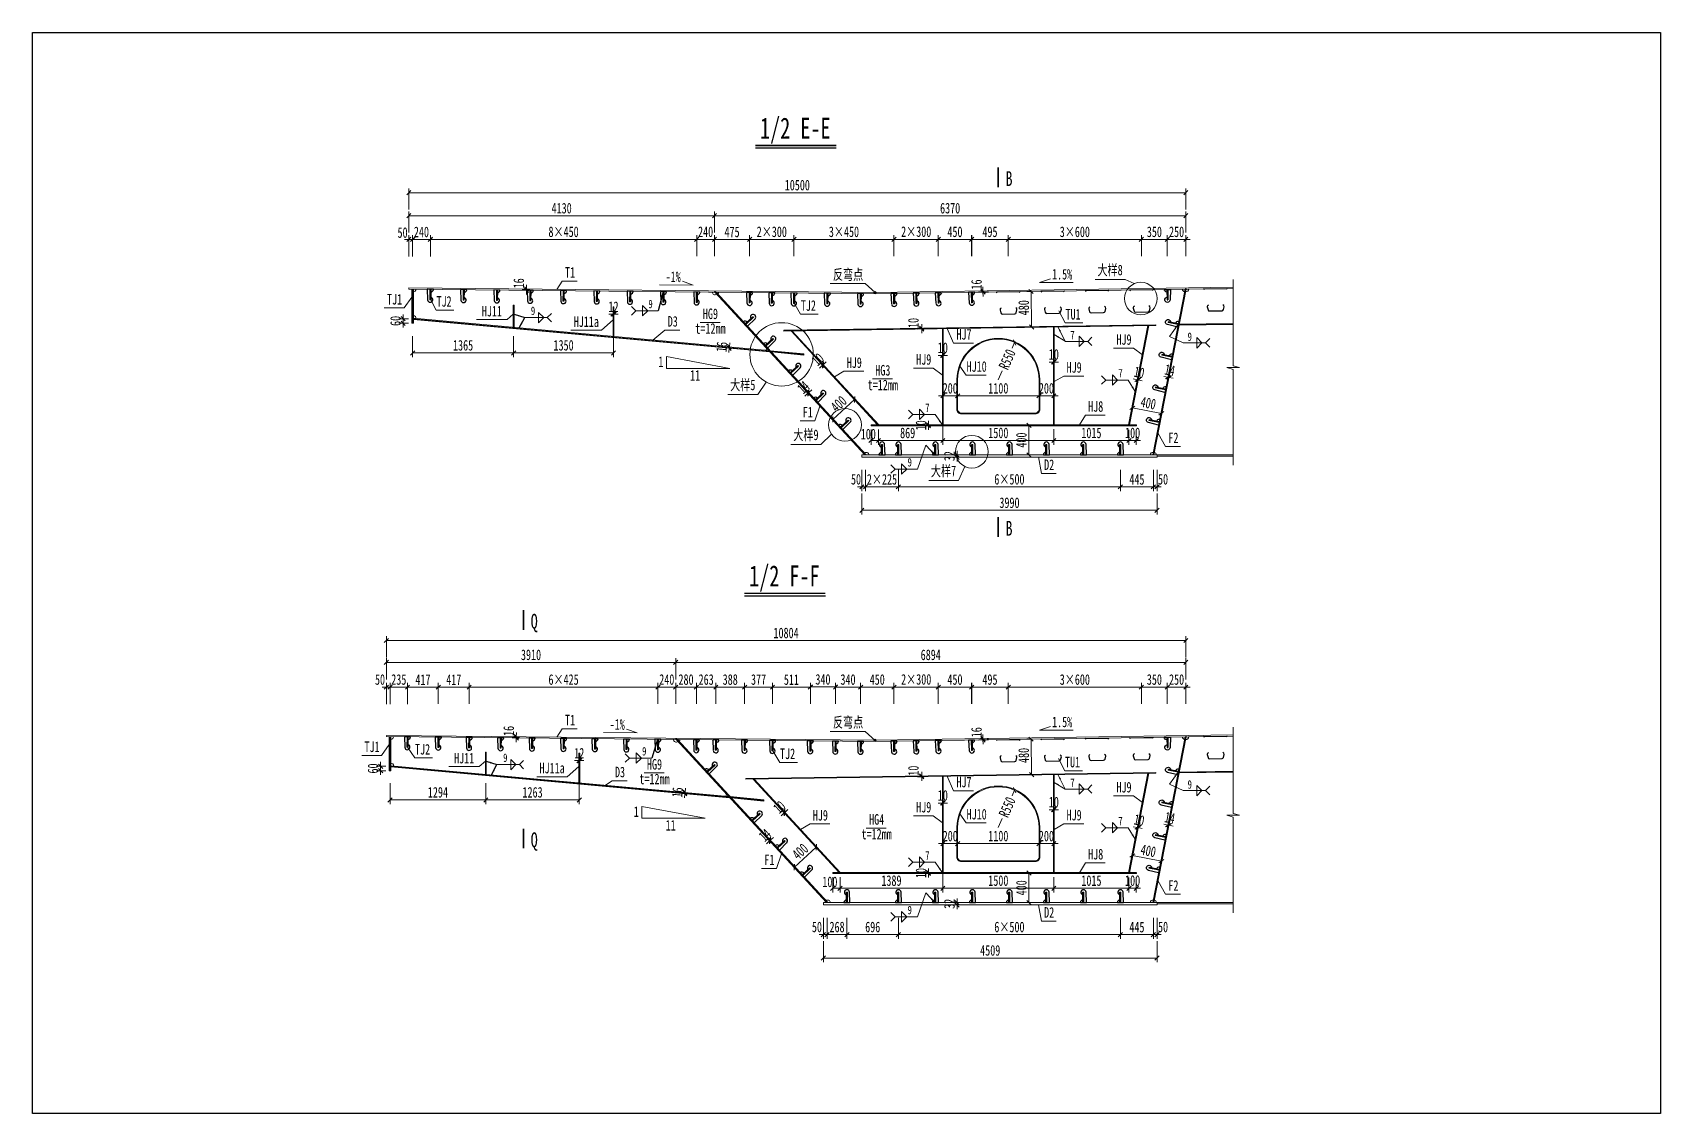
# Model space of a CAD drawing. Header units: millimetres. Extents: x 44597 to 300567, y -113054 to 73044.
# Drawn here: x 91567 to 113567, y -76511 to -61894 of the extents above; entities that cross this region are included whole.
import ezdxf
from ezdxf.enums import TextEntityAlignment as Align

# ---------------------------------------------------------------- set-up
doc = ezdxf.new("R2010")
doc.units = ezdxf.units.MM
doc.layers.get('Defpoints').update_dxf_attribs({"color": 8})
for name, color, linetype, lineweight in [('Dim', 4, 'Continuous', 15), ('文字', 7, 'Continuous', 15), ('标注线及字体', 2, 'Continuous', 15), ('粗线', 3, 'Continuous', 35), ('细实线', 4, 'Continuous', 15), ('钢板粗线', 1, 'Continuous', 25), ('钢板细线', 6, 'Continuous', 15)]:
    doc.layers.add(name, color=color, linetype=linetype, lineweight=lineweight)
doc.layers.add('Text', color=4, linetype='Continuous')
doc.styles.add('111', font='', dxfattribs={"width": 0.7})
doc.styles.add('BM_Dim', font='', dxfattribs={"width": 0.85})
doc.styles.add('SMEDI', font='', dxfattribs={"width": 0.75})
doc.styles.get("Standard").update_dxf_attribs({"font": ''})
doc.styles.get('111').set_extended_font_data('仿宋_GB2312')
doc.styles.get('BM_Dim').set_extended_font_data('仿宋_GB2312')
doc.styles.get('SMEDI').set_extended_font_data('仿宋_GB2312')
doc.styles.get('Standard').set_extended_font_data('仿宋_GB2312')
doc.dimstyles.new('200', dxfattribs={"dimscale": 0, "dimtxt": 2.5, "dimasz": 1, "dimexe": 1, "dimexo": 1, "dimgap": 0.6, "dimtad": 1, "dimdec": 0, "dimdsep": 46, "dimtxsty": '111', "dimblk": 'OBLIQUE', "dimcen": 0, "dimclrd": 4, "dimclre": 4, "dimclrt": 4, "dimadec": 1, "dimazin": 2, "dimtfac": 1, "dimtdec": 0, "dimtix": 1, "dimtmove": 2, "dimatfit": 3, "dimfxl": 4, "dimfxlon": 1, "dimtolj": 1, "dimlwd": -1, "dimlwe": -1, "dimarcsym": 0})
doc.dimstyles.new('MSteel_1.0_1.0', dxfattribs={"dimtxt": 3, "dimasz": 1.2, "dimexe": 1, "dimexo": 1, "dimgap": 1, "dimtad": 3, "dimtoh": 1, "dimdec": 0, "dimzin": 0, "dimdsep": 46, "dimtxsty": 'Standard', "dimblk": 'ARCHTICK', "dimcen": 0.09, "dimclrd": 3, "dimclre": 3, "dimadec": 0, "dimazin": 0, "dimtfac": 1, "dimtdec": 4, "dimtofl": 0, "dimtmove": 0, "dimatfit": 3, "dimfxl": 1, "dimtolj": 1, "dimtzin": 0, "dimarcsym": 0})

msp = doc.modelspace()

# ---------------------------------------------------------------- texts
at = {"layer": 'Text', "style": 'SMEDI', "width": 0.75}
for p in [(99889.2, -65564.5), (98301.2, -65656.5), (97926, -71701.3), (99804.1, -71612.7)]:
    msp.add_text('9', height=114.3, dxfattribs=at).set_placement(p, align=Align.MIDDLE_LEFT)
at = {"layer": '文字', "style": 'BM_Dim', "width": 0.7}
for s, p in [('B', (104762.6, -63969.6)), ('B', (104762.6, -68698.5)), ('Q', (98346.4, -69955)), ('Q', (98346.4, -72910.2))]:
    msp.add_text(s, height=200, dxfattribs=at).set_placement(p, align=Align.CENTER)
for s, height, p in [('T1', 142.86, (98831, -65251.9)), ('大样8', 142.86, (106128.7, -65219.8)), ('TJ1', 142.86, (96458.9, -65615.2)), ('TJ2', 142.86, (97127.9, -65643.8)), ('TJ2', 142.86, (102051.2, -65700.3)), ('HJ11', 142.86, (97774.5, -65775.8)), ('HJ11a', 142.86, (99050.3, -65917.4)), ('D3', 142.86, (100218.4, -65913.8)), ('TU1', 142.86, (105628.5, -65817.6)), ('HJ9', 142.86, (102671.7, -66471.7)), ('HG3', 142.86, (103057.4, -66575.3)), ('大样5', 142.86, (101164.3, -66773.7)), ('t=12mm', 142.86, (103057.4, -66773.7)), ('大样9', 142.86, (102018.1, -67449)), ('大样7', 142.86, (103877.1, -67937.1)), ('T1', 142.86, (98831, -71306.2)), ('TJ1', 142.86, (96154.7, -71666.5)), ('TJ2', 142.86, (96836.8, -71700.6)), ('HJ11', 142.86, (97399.3, -71820.6)), ('HG9', 142.86, (99971.6, -71903.7)), ('TJ2', 142.86, (101770.2, -71761.5)), ('TU1', 142.86, (105620.8, -71873.6)), ('HJ11a', 142.86, (98588.1, -71954.3)), ('D3', 142.86, (99505.7, -72008.1)), ('t=12mm', 142.86, (99971.6, -72102)), ('1', 142.9, (99726.6, -72543.4)), ('11', 142.86, (100190.3, -72728.6)), ('HJ9', 142.86, (102213.6, -72592.6)), ('HG4', 142.86, (102973.9, -72649.2)), ('t=12mm', 142.86, (102973.9, -72847.6)), ('F1', 142.86, (101524.5, -73195.8))]:
    msp.add_text(s, height=height, dxfattribs=at).set_placement(p, align=Align.BOTTOM_CENTER)
msp.add_text('-1%', height=142.86, rotation=359.42629, dxfattribs=at).set_placement((99466.3, -71364.4), align=Align.BOTTOM_CENTER)
at = {"layer": '标注线及字体', "style": '111', "width": 0.7}
for s, p in [('1/2 E-E', (101874.3, -63210)), ('1/2 F-F', (101727.1, -69265.7))]:
    msp.add_text(s, height=285.71, dxfattribs=at).set_placement(p, align=Align.MIDDLE)

# ---------------------------------------------------------------- blocks, each defined once
blk = doc.blocks.new('_Oblique')
at = {"color": 0, "linetype": 'ByBlock', "lineweight": -2}
blk.add_line((-0.5, -0.5), (0.5, 0.5), dxfattribs=at)
blk = doc.blocks.new('*D2323')
at = {"layer": 'Defpoints', "color": 0, "transparency": 16777216}
for p in [(100782, -64372), (96652, -64902), (100782, -65389)]:
    blk.add_point(p, dxfattribs=at)
at = {"layer": '细实线', "color": 4, "transparency": 16777216}
for p, q in [((96652, -64600), (96652, -64315)), ((96652, -64372), (100782, -64372)), ((100782, -64600), (100782, -64315))]:
    blk.add_line(p, q, dxfattribs=at)
at = {"layer": '细实线', "color": 4, "transparency": 16777216, "xscale": 57.14285714285715, "yscale": 57.14285714285715, "zscale": 57.14285714285715, "rotation": 180}
blk.add_blockref('_Oblique', (96652, -64372), dxfattribs=at)
at = {"layer": '细实线', "color": 4, "transparency": 16777216, "xscale": 57.14285714285715, "yscale": 57.14285714285715, "zscale": 57.14285714285715}
blk.add_blockref('_Oblique', (100782, -64372), dxfattribs=at)
at = {"layer": '细实线', "color": 4, "transparency": 16777216, "insert": (98717, -64270), "char_height": 142.9, "attachment_point": 5, "style": '111'}
blk.add_mtext('\\A1;4130', dxfattribs=at)
blk = doc.blocks.new('*D2324')
at = {"layer": 'Defpoints', "color": 0, "transparency": 16777216}
for p in [(107152, -64060), (96652, -64478), (107152, -65374)]:
    blk.add_point(p, dxfattribs=at)
at = {"layer": '细实线', "color": 4, "transparency": 16777216}
for p, q in [((96652, -64289), (96652, -64003)), ((107152, -64289), (107152, -64003)), ((96652, -64060), (107152, -64060))]:
    blk.add_line(p, q, dxfattribs=at)
at = {"layer": '细实线', "color": 4, "transparency": 16777216, "xscale": 57.14285714285715, "yscale": 57.14285714285715, "zscale": 57.14285714285715, "rotation": 180}
blk.add_blockref('_Oblique', (96652, -64060), dxfattribs=at)
at = {"layer": '细实线', "color": 4, "transparency": 16777216, "xscale": 57.14285714285715, "yscale": 57.14285714285715, "zscale": 57.14285714285715}
blk.add_blockref('_Oblique', (107152, -64060), dxfattribs=at)
at = {"layer": '细实线', "color": 4, "transparency": 16777216, "insert": (101902, -63958), "char_height": 142.9, "attachment_point": 5, "style": '111'}
blk.add_mtext('\\A1;10500', dxfattribs=at)
blk = doc.blocks.new('*D2325')
at = {"layer": 'Defpoints', "color": 0, "transparency": 16777216}
for p in [(107152, -64372), (100782, -65389), (107152, -65357)]:
    blk.add_point(p, dxfattribs=at)
at = {"layer": '细实线', "color": 4, "transparency": 16777216}
for p, q in [((100782, -64600), (100782, -64315)), ((100782, -64372), (107152, -64372)), ((107152, -64600), (107152, -64315))]:
    blk.add_line(p, q, dxfattribs=at)
at = {"layer": '细实线', "color": 4, "transparency": 16777216, "xscale": 57.14285714285715, "yscale": 57.14285714285715, "zscale": 57.14285714285715, "rotation": 180}
blk.add_blockref('_Oblique', (100782, -64372), dxfattribs=at)
at = {"layer": '细实线', "color": 4, "transparency": 16777216, "xscale": 57.14285714285715, "yscale": 57.14285714285715, "zscale": 57.14285714285715}
blk.add_blockref('_Oblique', (107152, -64372), dxfattribs=at)
at = {"layer": '细实线', "color": 4, "transparency": 16777216, "insert": (103967, -64270), "char_height": 142.9, "attachment_point": 5, "style": '111'}
blk.add_mtext('\\A1;6370', dxfattribs=at)
blk = doc.blocks.new('*D2326')
at = {"layer": 'Defpoints', "color": 0, "transparency": 16777216}
for p in [(96702, -65784), (98068, -65808), (96702, -66227)]:
    blk.add_point(p, dxfattribs=at)
at = {"layer": '细实线', "color": 4, "transparency": 16777216}
for p, q in [((96702, -65998), (96702, -66284)), ((98068, -65998), (98068, -66284)), ((98068, -66227), (96702, -66227))]:
    blk.add_line(p, q, dxfattribs=at)
at = {"layer": '细实线', "color": 4, "transparency": 16777216, "xscale": 57.14285714285715, "yscale": 57.14285714285715, "zscale": 57.14285714285715, "rotation": 180}
blk.add_blockref('_Oblique', (96702, -66227), dxfattribs=at)
at = {"layer": '细实线', "color": 4, "transparency": 16777216, "xscale": 57.14285714285715, "yscale": 57.14285714285715, "zscale": 57.14285714285715}
blk.add_blockref('_Oblique', (98068, -66227), dxfattribs=at)
at = {"layer": '细实线', "color": 4, "transparency": 16777216, "insert": (97385, -66124), "char_height": 142.9, "attachment_point": 5, "style": '111'}
blk.add_mtext('\\A1;1365', dxfattribs=at)
blk = doc.blocks.new('*D2327')
at = {"layer": 'Defpoints', "color": 0, "transparency": 16777216}
for p in [(102824, -67606), (103268, -67584), (102824, -68038)]:
    blk.add_point(p, dxfattribs=at)
at = {"layer": '细实线', "color": 4, "transparency": 16777216}
for p, q in [((102824, -67809), (102824, -68095)), ((103268, -67809), (103268, -68095)), ((102824, -68038), (102767, -68038)), ((103268, -68038), (102824, -68038)), ((103268, -68038), (103326, -68038))]:
    blk.add_line(p, q, dxfattribs=at)
at = {"layer": '细实线', "color": 4, "transparency": 16777216, "xscale": 57.14285714285715, "yscale": 57.14285714285715, "zscale": 57.14285714285715}
blk.add_blockref('_Oblique', (102824, -68038), dxfattribs=at)
at = {"layer": '细实线', "color": 4, "transparency": 16777216, "xscale": 57.14285714285715, "yscale": 57.14285714285715, "zscale": 57.14285714285715, "rotation": 180}
blk.add_blockref('_Oblique', (103268, -68038), dxfattribs=at)
at = {"layer": '细实线', "color": 4, "transparency": 16777216, "insert": (103046, -67937), "char_height": 142.9, "attachment_point": 5, "style": '111'}
blk.add_mtext('\\A1;2×225', dxfattribs=at)
blk = doc.blocks.new('*D2328')
at = {"layer": 'Defpoints', "color": 0, "transparency": 16777216}
for p in [(102774, -67614), (106763, -67626), (102774, -68355)]:
    blk.add_point(p, dxfattribs=at)
at = {"layer": '细实线', "color": 4, "transparency": 16777216}
for p, q in [((102774, -68126), (102774, -68412)), ((106763, -68126), (106763, -68412)), ((106763, -68355), (102774, -68355))]:
    blk.add_line(p, q, dxfattribs=at)
at = {"layer": '细实线', "color": 4, "transparency": 16777216, "xscale": 57.14285714285715, "yscale": 57.14285714285715, "zscale": 57.14285714285715, "rotation": 180}
blk.add_blockref('_Oblique', (102774, -68355), dxfattribs=at)
at = {"layer": '细实线', "color": 4, "transparency": 16777216, "xscale": 57.14285714285715, "yscale": 57.14285714285715, "zscale": 57.14285714285715}
blk.add_blockref('_Oblique', (106763, -68355), dxfattribs=at)
at = {"layer": '细实线', "color": 4, "transparency": 16777216, "insert": (104769, -68253), "char_height": 142.9, "attachment_point": 5, "style": '111'}
blk.add_mtext('\\A1;3990', dxfattribs=at)
blk = doc.blocks.new('*D2329')
at = {"layer": 'Defpoints', "color": 0, "transparency": 16777216}
for p in [(102899, -67206), (102999, -67206), (102899, -67411)]:
    blk.add_point(p, dxfattribs=at)
at = {"layer": '细实线', "color": 4, "transparency": 16777216}
for p, q in [((102899, -67263), (102899, -67468)), ((102999, -67263), (102999, -67468)), ((102999, -67411), (102899, -67411))]:
    blk.add_line(p, q, dxfattribs=at)
at = {"layer": '细实线', "color": 4, "transparency": 16777216, "xscale": 57.14285714285715, "yscale": 57.14285714285715, "zscale": 57.14285714285715, "rotation": 180}
blk.add_blockref('_Oblique', (102899, -67411), dxfattribs=at)
at = {"layer": '细实线', "color": 4, "transparency": 16777216, "xscale": 57.14285714285715, "yscale": 57.14285714285715, "zscale": 57.14285714285715}
blk.add_blockref('_Oblique', (102999, -67411), dxfattribs=at)
at = {"layer": '细实线', "color": 4, "transparency": 16777216, "insert": (102861, -67325), "char_height": 142.9, "attachment_point": 5, "style": '111'}
blk.add_mtext('\\A1;100', dxfattribs=at)
blk = doc.blocks.new('_ArchTick')
at = {"color": 0, "linetype": 'ByBlock', "const_width": 0.15}
blk.add_lwpolyline([(-0.5, -0.5), (0.5, 0.5)], dxfattribs=at)
blk = doc.blocks.new('角焊缝1')
at = {"layer": 'Dim'}
blk.add_line((-3101.17, 370.22), (-3106.48, 370.22), dxfattribs=at)
blk.add_lwpolyline([(-3107.48, 369.22), (-3106.48, 370.22), (-3107.48, 371.22)], dxfattribs=at)
blk.add_lwpolyline([(-3104.91, 371.45), (-3104.91, 368.99), (-3103.68, 370.22)], close=True, dxfattribs=at)
blk = doc.blocks.new('角焊缝2')
at = {"layer": 'Dim'}
blk.add_line((-3138.01, 370.22), (-3132.7, 370.22), dxfattribs=at)
blk.add_lwpolyline([(-3134.75, 371.45), (-3134.75, 368.99), (-3133.52, 370.22)], close=True, dxfattribs=at)
blk.add_lwpolyline([(-3131.7, 369.22), (-3132.7, 370.22), (-3131.7, 371.22)], dxfattribs=at)
blk = doc.blocks.new('*D2330')
at = {"layer": 'Defpoints', "color": 0, "transparency": 16777216}
for p in [(98068, -65808), (99418, -65877), (98068, -66227)]:
    blk.add_point(p, dxfattribs=at)
at = {"layer": '细实线', "color": 4, "transparency": 16777216}
for p, q in [((98068, -65998), (98068, -66284)), ((99418, -65998), (99418, -66284)), ((99418, -66227), (98068, -66227))]:
    blk.add_line(p, q, dxfattribs=at)
at = {"layer": '细实线', "color": 4, "transparency": 16777216, "xscale": 57.14285714285715, "yscale": 57.14285714285715, "zscale": 57.14285714285715, "rotation": 180}
blk.add_blockref('_Oblique', (98068, -66227), dxfattribs=at)
at = {"layer": '细实线', "color": 4, "transparency": 16777216, "xscale": 57.14285714285715, "yscale": 57.14285714285715, "zscale": 57.14285714285715}
blk.add_blockref('_Oblique', (99418, -66227), dxfattribs=at)
at = {"layer": '细实线', "color": 4, "transparency": 16777216, "insert": (98743, -66124), "char_height": 142.9, "attachment_point": 5, "style": '111'}
blk.add_mtext('\\A1;1350', dxfattribs=at)
blk = doc.blocks.new('*D2331')
at = {"layer": 'Defpoints', "color": 0, "transparency": 16777216}
for p in [(99412, -65737), (99424, -65703), (99424, -65737)]:
    blk.add_point(p, dxfattribs=at)
at = {"layer": '细实线', "color": 4, "transparency": 16777216}
for p, q in [((99412, -65703), (99354, -65703)), ((99412, -65703), (99412, -65646)), ((99412, -65703), (99424, -65703)), ((99424, -65703), (99424, -65646)), ((99424, -65703), (99481, -65703))]:
    blk.add_line(p, q, dxfattribs=at)
at = {"layer": '细实线', "color": 4, "transparency": 16777216, "xscale": 57.14285714285715, "yscale": 57.14285714285715, "zscale": 57.14285714285715}
blk.add_blockref('_Oblique', (99412, -65703), dxfattribs=at)
at = {"layer": '细实线', "color": 4, "transparency": 16777216, "xscale": 57.14285714285715, "yscale": 57.14285714285715, "zscale": 57.14285714285715, "rotation": 180}
blk.add_blockref('_Oblique', (99424, -65703), dxfattribs=at)
at = {"layer": '细实线', "color": 4, "transparency": 16777216, "insert": (99418, -65602), "char_height": 142.9, "attachment_point": 5, "style": '111'}
blk.add_mtext('\\A1;12', dxfattribs=at)
blk = doc.blocks.new('*D2332')
at = {"layer": 'Defpoints', "color": 0, "transparency": 16777216}
for p in [(96702, -65764), (96575, -65825), (96702, -65825)]:
    blk.add_point(p, dxfattribs=at)
at = {"layer": '细实线', "color": 4, "transparency": 16777216}
for p, q in [((96645, -65764), (96518, -65764)), ((96575, -65764), (96575, -65707)), ((96575, -65764), (96575, -65825)), ((96645, -65825), (96518, -65825)), ((96575, -65825), (96575, -65882))]:
    blk.add_line(p, q, dxfattribs=at)
at = {"layer": '细实线', "color": 4, "transparency": 16777216, "xscale": 57.14285714285715, "yscale": 57.14285714285715, "zscale": 57.14285714285715}
for p, rotation in [((96575, -65764), 270), ((96575, -65825), 90)]:
    blk.add_blockref('_Oblique', p, dxfattribs=dict(at, rotation=rotation))
at = {"layer": '细实线', "color": 4, "transparency": 16777216, "insert": (96473, -65794), "char_height": 142.9, "attachment_point": 5, "rotation": 90, "style": '111'}
blk.add_mtext('\\A1;60', dxfattribs=at)
blk = doc.blocks.new('*D2333')
at = {"layer": 'Defpoints', "color": 0, "transparency": 16777216}
for p in [(102999, -67206), (103868, -67201), (102999, -67411)]:
    blk.add_point(p, dxfattribs=at)
at = {"layer": '细实线', "color": 4, "transparency": 16777216}
for p, q in [((102999, -67263), (102999, -67468)), ((103868, -67258), (103868, -67468)), ((103868, -67411), (102999, -67411))]:
    blk.add_line(p, q, dxfattribs=at)
at = {"layer": '细实线', "color": 4, "transparency": 16777216, "xscale": 57.14285714285715, "yscale": 57.14285714285715, "zscale": 57.14285714285715, "rotation": 180}
blk.add_blockref('_Oblique', (102999, -67411), dxfattribs=at)
at = {"layer": '细实线', "color": 4, "transparency": 16777216, "xscale": 57.14285714285715, "yscale": 57.14285714285715, "zscale": 57.14285714285715}
blk.add_blockref('_Oblique', (103868, -67411), dxfattribs=at)
at = {"layer": '细实线', "color": 4, "transparency": 16777216, "insert": (103393, -67309), "char_height": 142.9, "attachment_point": 5, "style": '111'}
blk.add_mtext('\\A1;869', dxfattribs=at)
blk = doc.blocks.new('*D2334')
at = {"layer": 'Defpoints', "color": 0, "transparency": 16777216}
for p in [(103207, -64692), (101857, -65416), (103207, -65423)]:
    blk.add_point(p, dxfattribs=at)
at = {"layer": '细实线', "color": 4, "transparency": 16777216}
for p, q in [((101857, -64920), (101857, -64634)), ((103207, -64920), (103207, -64634)), ((101857, -64692), (103207, -64692))]:
    blk.add_line(p, q, dxfattribs=at)
at = {"layer": '细实线', "color": 4, "transparency": 16777216, "xscale": 57.14285714285715, "yscale": 57.14285714285715, "zscale": 57.14285714285715, "rotation": 180}
blk.add_blockref('_Oblique', (101857, -64692), dxfattribs=at)
at = {"layer": '细实线', "color": 4, "transparency": 16777216, "xscale": 57.14285714285715, "yscale": 57.14285714285715, "zscale": 57.14285714285715}
blk.add_blockref('_Oblique', (103207, -64692), dxfattribs=at)
at = {"layer": '细实线', "color": 4, "transparency": 16777216, "insert": (102532, -64589), "char_height": 142.86, "attachment_point": 5, "style": '111'}
blk.add_mtext('\\A1;\\f仿宋_GB2312|b0|i0|c134|p49;3×450', dxfattribs=at)
blk = doc.blocks.new('12-140加劲 有过焊孔')
at = {"layer": 'Defpoints'}
blk.add_line((0, 0), (0, 140), dxfattribs=at)
at = {"layer": '钢板粗线', "color": 7}
for p, q in [((-6, 0), (-6, 140)), ((-6, 140), (6, 140)), ((6, 0), (6, 140)), ((41, 0), (35, 141)), ((-41, 0), (41, 0))]:
    blk.add_line(p, q, dxfattribs=at)
for centre, start, end in [((-6, 0), 90, 180), ((0, 140), 2.441, 260.1291)]:
    blk.add_arc(centre, 35, start, end, dxfattribs=at)
blk = doc.blocks.new('*D2335')
at = {"layer": 'Defpoints', "color": 0, "transparency": 16777216}
for p in [(100982, -66162), (101013, -66165), (101015, -66149)]:
    blk.add_point(p, dxfattribs=at)
at = {"layer": '细实线', "color": 4, "transparency": 16777216}
for p, q in [((100982, -66162), (100926, -66157)), ((100984, -66146), (100927, -66141)), ((100982, -66162), (100977, -66219)), ((100984, -66146), (100982, -66162)), ((100984, -66146), (100989, -66089))]:
    blk.add_line(p, q, dxfattribs=at)
at = {"layer": '细实线', "color": 4, "transparency": 16777216, "xscale": 57.14285714285715, "yscale": 57.14285714285715, "zscale": 57.14285714285715}
for p, rotation in [((100982, -66162), 84.79551855728839), ((100984, -66146), 264.7955185572884)]:
    blk.add_blockref('_Oblique', p, dxfattribs=dict(at, rotation=rotation))
at = {"layer": '细实线', "color": 4, "transparency": 16777216, "insert": (100881, -66145), "char_height": 142.9, "attachment_point": 5, "rotation": 84.7955, "style": '111'}
blk.add_mtext('\\A1;16', dxfattribs=at)
blk = doc.blocks.new('*D2336')
at = {"layer": 'Defpoints', "color": 0, "transparency": 16777216}
for p in [(100543, -64692), (96943, -65367), (100543, -65403)]:
    blk.add_point(p, dxfattribs=at)
at = {"layer": '细实线', "color": 4, "transparency": 16777216}
for p, q in [((96943, -64920), (96943, -64634)), ((100543, -64920), (100543, -64634)), ((96943, -64692), (100543, -64692))]:
    blk.add_line(p, q, dxfattribs=at)
at = {"layer": '细实线', "color": 4, "transparency": 16777216, "xscale": 57.14285714285715, "yscale": 57.14285714285715, "zscale": 57.14285714285715, "rotation": 180}
blk.add_blockref('_Oblique', (96943, -64692), dxfattribs=at)
at = {"layer": '细实线', "color": 4, "transparency": 16777216, "xscale": 57.14285714285715, "yscale": 57.14285714285715, "zscale": 57.14285714285715}
blk.add_blockref('_Oblique', (100543, -64692), dxfattribs=at)
at = {"layer": '细实线', "color": 4, "transparency": 16777216, "insert": (98743, -64589), "char_height": 142.9, "attachment_point": 5, "style": '111'}
blk.add_mtext('\\A1;8×450', dxfattribs=at)
blk = doc.blocks.new('*D2337')
at = {"layer": 'Defpoints', "color": 0, "transparency": 16777216}
for p in [(100782, -64692), (100543, -65403), (100782, -65389)]:
    blk.add_point(p, dxfattribs=at)
at = {"layer": '细实线', "color": 4, "transparency": 16777216}
for p, q in [((100543, -64920), (100543, -64634)), ((100782, -64920), (100782, -64634)), ((100543, -64692), (100485, -64692)), ((100543, -64692), (100782, -64692)), ((100782, -64692), (100839, -64692))]:
    blk.add_line(p, q, dxfattribs=at)
at = {"layer": '细实线', "color": 4, "transparency": 16777216, "xscale": 57.14285714285715, "yscale": 57.14285714285715, "zscale": 57.14285714285715}
blk.add_blockref('_Oblique', (100543, -64692), dxfattribs=at)
at = {"layer": '细实线', "color": 4, "transparency": 16777216, "xscale": 57.14285714285715, "yscale": 57.14285714285715, "zscale": 57.14285714285715, "rotation": 180}
blk.add_blockref('_Oblique', (100782, -64692), dxfattribs=at)
at = {"layer": '细实线', "color": 4, "transparency": 16777216, "insert": (100662, -64589), "char_height": 142.9, "attachment_point": 5, "style": '111'}
blk.add_mtext('\\A1;240', dxfattribs=at)
blk = doc.blocks.new('*D2338')
at = {"layer": 'Defpoints', "color": 0, "transparency": 16777216}
for p in [(98241, -65380), (98342, -65365), (98342, -65381)]:
    blk.add_point(p, dxfattribs=at)
at = {"layer": '细实线', "color": 4, "transparency": 16777216}
for p, q in [((98241, -65364), (98241, -65307)), ((98285, -65380), (98183, -65379)), ((98285, -65364), (98184, -65363)), ((98241, -65380), (98240, -65437)), ((98241, -65364), (98241, -65380))]:
    blk.add_line(p, q, dxfattribs=at)
at = {"layer": '细实线', "color": 4, "transparency": 16777216, "xscale": 57.1428571428572, "yscale": 57.1428571428572, "zscale": 57.1428571428572}
for p, rotation in [((98241, -65364), 269.4262908392901), ((98241, -65380), 89.42629083929008)]:
    blk.add_blockref('_Oblique', p, dxfattribs=dict(at, rotation=rotation))
at = {"layer": '细实线', "color": 4, "transparency": 16777216, "insert": (98138, -65285), "char_height": 142.9, "attachment_point": 5, "rotation": 89.4263, "style": '111'}
blk.add_mtext('\\A1;16', dxfattribs=at)
blk = doc.blocks.new('U型肋1')
at = {"layer": 'Defpoints'}
blk.add_line((-160, 0), (160, 0), dxfattribs=at)
at = {"layer": '钢板粗线', "color": 6}
for p, q in [((148, -10), (160, 0)), ((-148, -10), (-160, 0))]:
    blk.add_line(p, q, dxfattribs=at)
blk.add_lwpolyline([(-99, -220, 0.414266), (-114, -245), (-104, -285, 0.348876), (-85, -300), (85, -300, 0.348876), (104, -285), (114, -245, 0.414091), (99, -220, 0.414091)], format="xyb", dxfattribs=at)
blk = doc.blocks.new('14-160加劲 有过焊孔')
at = {"layer": 'Defpoints'}
blk.add_line((38609, 31489), (38609, 31629), dxfattribs=at)
at = {"layer": '钢板粗线', "color": 7}
for p, q in [((38568, 31489), (38650, 31489)), ((38603, 31489), (38603, 31629)), ((38603, 31629), (38615, 31629)), ((38615, 31489), (38615, 31629)), ((38650, 31489), (38644, 31631))]:
    blk.add_line(p, q, dxfattribs=at)
for centre, start, end in [((38603, 31489), 90, 180), ((38609, 31629), 2.441, 260.1291)]:
    blk.add_arc(centre, 35, start, end, dxfattribs=at)
blk = doc.blocks.new('*D871')
at = {"layer": 'Defpoints', "color": 0, "transparency": 16777216}
for p in [(-888, 647), (-888, -29), (-638, -10)]:
    blk.add_point(p, dxfattribs=at)
at = {"layer": '细实线', "color": 4, "transparency": 16777216}
for p, q in [((-888, 419), (-888, 704)), ((-638, 419), (-638, 704)), ((-888, 647), (-945, 647)), ((-638, 647), (-888, 647)), ((-638, 647), (-581, 647))]:
    blk.add_line(p, q, dxfattribs=at)
at = {"layer": '细实线', "color": 4, "transparency": 16777216, "xscale": 57.14285714285715, "yscale": 57.14285714285715, "zscale": 57.14285714285715}
blk.add_blockref('_Oblique', (-888, 647), dxfattribs=at)
at = {"layer": '细实线', "color": 4, "transparency": 16777216, "xscale": 57.14285714285715, "yscale": 57.14285714285715, "zscale": 57.14285714285715, "rotation": 180}
blk.add_blockref('_Oblique', (-638, 647), dxfattribs=at)
at = {"layer": '细实线', "color": 4, "transparency": 16777216, "insert": (-763, 749), "char_height": 142.9, "attachment_point": 5, "style": '111'}
blk.add_mtext('\\A1;250', dxfattribs=at)
blk = doc.blocks.new('*D872')
at = {"layer": 'Defpoints', "color": 0, "transparency": 16777216}
for p in [(-1238, 647), (-3038, -62), (-1238, -35)]:
    blk.add_point(p, dxfattribs=at)
at = {"layer": '细实线', "color": 4, "transparency": 16777216}
for p, q in [((-3038, 419), (-3038, 704)), ((-1238, 419), (-1238, 704)), ((-3038, 647), (-1238, 647))]:
    blk.add_line(p, q, dxfattribs=at)
at = {"layer": '细实线', "color": 4, "transparency": 16777216, "xscale": 57.14285714285715, "yscale": 57.14285714285715, "zscale": 57.14285714285715, "rotation": 180}
blk.add_blockref('_Oblique', (-3038, 647), dxfattribs=at)
at = {"layer": '细实线', "color": 4, "transparency": 16777216, "xscale": 57.14285714285715, "yscale": 57.14285714285715, "zscale": 57.14285714285715}
blk.add_blockref('_Oblique', (-1238, 647), dxfattribs=at)
at = {"layer": '细实线', "color": 4, "transparency": 16777216, "insert": (-2138, 749), "char_height": 142.9, "attachment_point": 5, "style": '111'}
blk.add_mtext('\\A1;3×600', dxfattribs=at)
blk = doc.blocks.new('*D873')
at = {"layer": 'Defpoints', "color": 0, "transparency": 16777216}
for p in [(-1238, 647), (-1238, -35), (-888, -29)]:
    blk.add_point(p, dxfattribs=at)
at = {"layer": '细实线', "color": 4, "transparency": 16777216}
for p, q in [((-1238, 419), (-1238, 704)), ((-888, 419), (-888, 704)), ((-888, 647), (-1238, 647))]:
    blk.add_line(p, q, dxfattribs=at)
at = {"layer": '细实线', "color": 4, "transparency": 16777216, "xscale": 57.14285714285715, "yscale": 57.14285714285715, "zscale": 57.14285714285715, "rotation": 180}
blk.add_blockref('_Oblique', (-1238, 647), dxfattribs=at)
at = {"layer": '细实线', "color": 4, "transparency": 16777216, "xscale": 57.14285714285715, "yscale": 57.14285714285715, "zscale": 57.14285714285715}
blk.add_blockref('_Oblique', (-888, 647), dxfattribs=at)
at = {"layer": '细实线', "color": 4, "transparency": 16777216, "insert": (-1063, 749), "char_height": 142.9, "attachment_point": 5, "style": '111'}
blk.add_mtext('\\A1;350', dxfattribs=at)
blk = doc.blocks.new('*D874')
at = {"layer": 'Defpoints', "color": 0, "transparency": 16777216}
for p in [(-3730, -2299), (-3590, -2267), (-3590, -2299)]:
    blk.add_point(p, dxfattribs=at)
at = {"layer": '细实线', "color": 4, "transparency": 16777216}
for p, q in [((-3647, -2267), (-3787, -2267)), ((-3647, -2299), (-3787, -2299)), ((-3730, -2267), (-3730, -2210)), ((-3730, -2267), (-3730, -2299)), ((-3730, -2299), (-3730, -2356))]:
    blk.add_line(p, q, dxfattribs=at)
at = {"layer": '细实线', "color": 4, "transparency": 16777216, "xscale": 57.14285714285715, "yscale": 57.14285714285715, "zscale": 57.14285714285715}
for p, rotation in [((-3730, -2267), 270), ((-3730, -2299), 90)]:
    blk.add_blockref('_Oblique', p, dxfattribs=dict(at, rotation=rotation))
at = {"layer": '细实线', "color": 4, "transparency": 16777216, "insert": (-3832, -2283), "char_height": 142.9, "attachment_point": 5, "rotation": 90, "style": '111'}
blk.add_mtext('\\A1;32', dxfattribs=at)
blk = doc.blocks.new('*D875')
at = {"layer": 'Defpoints', "color": 0, "transparency": 16777216}
for p in [(-4116, -1862), (-4116, -1872), (-4115, -1872)]:
    blk.add_point(p, dxfattribs=at)
at = {"layer": '细实线', "color": 4, "transparency": 16777216}
for p, q in [((-4115, -1862), (-4115, -1805)), ((-4115, -1862), (-4058, -1862)), ((-4115, -1862), (-4115, -1872)), ((-4115, -1872), (-4058, -1872)), ((-4115, -1872), (-4115, -1929))]:
    blk.add_line(p, q, dxfattribs=at)
at = {"layer": '细实线', "color": 4, "transparency": 16777216, "xscale": 57.14285714285715, "yscale": 57.14285714285715, "zscale": 57.14285714285715}
for p, rotation in [((-4115, -1862), 270), ((-4115, -1872), 90)]:
    blk.add_blockref('_Oblique', p, dxfattribs=dict(at, rotation=rotation))
at = {"layer": '细实线', "color": 4, "transparency": 16777216, "insert": (-4217, -1867), "char_height": 142.9, "attachment_point": 5, "rotation": 90, "style": '111'}
blk.add_mtext('\\A1;10', dxfattribs=at)
blk = doc.blocks.new('*D876')
at = {"layer": 'Defpoints', "color": 0, "transparency": 16777216}
for p in [(-3927, -975), (-3917, -921), (-3917, -975)]:
    blk.add_point(p, dxfattribs=at)
at = {"layer": '细实线', "color": 4, "transparency": 16777216}
for p, q in [((-3927, -921), (-3927, -864)), ((-3917, -921), (-3917, -864)), ((-3927, -921), (-3984, -921)), ((-3927, -921), (-3917, -921)), ((-3917, -921), (-3860, -921))]:
    blk.add_line(p, q, dxfattribs=at)
at = {"layer": '细实线', "color": 4, "transparency": 16777216, "xscale": 57.14285714285715, "yscale": 57.14285714285715, "zscale": 57.14285714285715}
blk.add_blockref('_Oblique', (-3927, -921), dxfattribs=at)
at = {"layer": '细实线', "color": 4, "transparency": 16777216, "xscale": 57.14285714285715, "yscale": 57.14285714285715, "zscale": 57.14285714285715, "rotation": 180}
blk.add_blockref('_Oblique', (-3917, -921), dxfattribs=at)
at = {"layer": '细实线', "color": 4, "transparency": 16777216, "insert": (-3922, -818), "char_height": 142.9, "attachment_point": 5, "style": '111'}
blk.add_mtext('\\A1;10', dxfattribs=at)
blk = doc.blocks.new('*D877')
at = {"layer": 'Defpoints', "color": 0, "transparency": 16777216}
for p in [(-3922, -1776), (-2422, -1864), (-2422, -2073)]:
    blk.add_point(p, dxfattribs=at)
at = {"layer": '细实线', "color": 4, "transparency": 16777216}
for p, q in [((-3922, -1844), (-3922, -2130)), ((-2422, -1921), (-2422, -2130)), ((-3922, -2073), (-2422, -2073))]:
    blk.add_line(p, q, dxfattribs=at)
at = {"layer": '细实线', "color": 4, "transparency": 16777216, "xscale": 57.14285714285715, "yscale": 57.14285714285715, "zscale": 57.14285714285715, "rotation": 180}
blk.add_blockref('_Oblique', (-3922, -2073), dxfattribs=at)
at = {"layer": '细实线', "color": 4, "transparency": 16777216, "xscale": 57.14285714285715, "yscale": 57.14285714285715, "zscale": 57.14285714285715}
blk.add_blockref('_Oblique', (-2422, -2073), dxfattribs=at)
at = {"layer": '细实线', "color": 4, "transparency": 16777216, "insert": (-3172, -1970), "char_height": 142.9, "attachment_point": 5, "style": '111'}
blk.add_mtext('\\A1;1500', dxfattribs=at)
blk = doc.blocks.new('*D878')
at = {"layer": 'Defpoints', "color": 0, "transparency": 16777216}
for p in [(-2422, -1864), (-1407, -1870), (-1407, -2073)]:
    blk.add_point(p, dxfattribs=at)
at = {"layer": '细实线', "color": 4, "transparency": 16777216}
for p, q in [((-2422, -1921), (-2422, -2130)), ((-1407, -1927), (-1407, -2130)), ((-2422, -2073), (-1407, -2073))]:
    blk.add_line(p, q, dxfattribs=at)
at = {"layer": '细实线', "color": 4, "transparency": 16777216, "xscale": 57.14285714285715, "yscale": 57.14285714285715, "zscale": 57.14285714285715, "rotation": 180}
blk.add_blockref('_Oblique', (-2422, -2073), dxfattribs=at)
at = {"layer": '细实线', "color": 4, "transparency": 16777216, "xscale": 57.14285714285715, "yscale": 57.14285714285715, "zscale": 57.14285714285715}
blk.add_blockref('_Oblique', (-1407, -2073), dxfattribs=at)
at = {"layer": '细实线', "color": 4, "transparency": 16777216, "insert": (-1914, -1970), "char_height": 142.9, "attachment_point": 5, "style": '111'}
blk.add_mtext('\\A1;1015', dxfattribs=at)
blk = doc.blocks.new('*D879')
at = {"layer": 'Defpoints', "color": 0, "transparency": 16777216}
for p in [(-3722, -1294), (-2622, -1259), (-2622, -1469)]:
    blk.add_point(p, dxfattribs=at)
at = {"layer": '细实线', "color": 4, "transparency": 16777216}
for p, q in [((-2622, -1316), (-2622, -1527)), ((-3722, -1351), (-3722, -1527)), ((-3722, -1469), (-2622, -1469))]:
    blk.add_line(p, q, dxfattribs=at)
at = {"layer": '细实线', "color": 4, "transparency": 16777216, "xscale": 57.14285714285715, "yscale": 57.14285714285715, "zscale": 57.14285714285715, "rotation": 180}
blk.add_blockref('_Oblique', (-3722, -1469), dxfattribs=at)
at = {"layer": '细实线', "color": 4, "transparency": 16777216, "xscale": 57.14285714285715, "yscale": 57.14285714285715, "zscale": 57.14285714285715}
blk.add_blockref('_Oblique', (-2622, -1469), dxfattribs=at)
at = {"layer": '细实线', "color": 4, "transparency": 16777216, "insert": (-3172, -1367), "char_height": 142.9, "attachment_point": 5, "style": '111'}
blk.add_mtext('\\A1;1100', dxfattribs=at)
blk = doc.blocks.new('*D880')
at = {"layer": 'Defpoints', "color": 0, "transparency": 16777216}
for p in [(-3722, -1294), (-3922, -1352), (-3722, -1469)]:
    blk.add_point(p, dxfattribs=at)
at = {"layer": '细实线', "color": 4, "transparency": 16777216}
for p, q in [((-3922, -1469), (-3979, -1469)), ((-3922, -1409), (-3922, -1527)), ((-3922, -1469), (-3722, -1469)), ((-3722, -1351), (-3722, -1527)), ((-3722, -1469), (-3665, -1469))]:
    blk.add_line(p, q, dxfattribs=at)
at = {"layer": '细实线', "color": 4, "transparency": 16777216, "xscale": 57.14285714285715, "yscale": 57.14285714285715, "zscale": 57.14285714285715}
blk.add_blockref('_Oblique', (-3922, -1469), dxfattribs=at)
at = {"layer": '细实线', "color": 4, "transparency": 16777216, "xscale": 57.14285714285715, "yscale": 57.14285714285715, "zscale": 57.14285714285715, "rotation": 180}
blk.add_blockref('_Oblique', (-3722, -1469), dxfattribs=at)
at = {"layer": '细实线', "color": 4, "transparency": 16777216, "insert": (-3822, -1367), "char_height": 142.9, "attachment_point": 5, "style": '111'}
blk.add_mtext('\\A1;200', dxfattribs=at)
blk = doc.blocks.new('*D881')
at = {"layer": 'Defpoints', "color": 0, "transparency": 16777216}
for p in [(-1077, -2267), (-1027, -2267), (-1077, -2699)]:
    blk.add_point(p, dxfattribs=at)
at = {"layer": '细实线', "color": 4, "transparency": 16777216}
for p, q in [((-1077, -2471), (-1077, -2757)), ((-1027, -2471), (-1027, -2757)), ((-1077, -2699), (-1134, -2699)), ((-1027, -2699), (-1077, -2699)), ((-1027, -2699), (-970, -2699))]:
    blk.add_line(p, q, dxfattribs=at)
at = {"layer": '细实线', "color": 4, "transparency": 16777216, "xscale": 57.14285714285715, "yscale": 57.14285714285715, "zscale": 57.14285714285715}
blk.add_blockref('_Oblique', (-1077, -2699), dxfattribs=at)
at = {"layer": '细实线', "color": 4, "transparency": 16777216, "xscale": 57.14285714285715, "yscale": 57.14285714285715, "zscale": 57.14285714285715, "rotation": 180}
blk.add_blockref('_Oblique', (-1027, -2699), dxfattribs=at)
at = {"layer": '细实线', "color": 4, "transparency": 16777216, "insert": (-946, -2597), "char_height": 142.9, "attachment_point": 5, "style": '111'}
blk.add_mtext('\\A1;50', dxfattribs=at)
blk = doc.blocks.new('*D882')
at = {"layer": 'Defpoints', "color": 0, "transparency": 16777216}
for p in [(-2726, -1867), (-2758, -2267), (-2726, -2267)]:
    blk.add_point(p, dxfattribs=at)
at = {"layer": '细实线', "color": 4, "transparency": 16777216}
for p, q in [((-2758, -1867), (-2815, -1867)), ((-2758, -1867), (-2758, -2267)), ((-2758, -2267), (-2815, -2267))]:
    blk.add_line(p, q, dxfattribs=at)
at = {"layer": '细实线', "color": 4, "transparency": 16777216, "xscale": 57.14285714285715, "yscale": 57.14285714285715, "zscale": 57.14285714285715}
for p, rotation in [((-2758, -1867), 90), ((-2758, -2267), 270)]:
    blk.add_blockref('_Oblique', p, dxfattribs=dict(at, rotation=rotation))
at = {"layer": '细实线', "color": 4, "transparency": 16777216, "insert": (-2860, -2067), "char_height": 142.9, "attachment_point": 5, "rotation": 90, "style": '111'}
blk.add_mtext('\\A1;400', dxfattribs=at)
blk = doc.blocks.new('*D883')
at = {"layer": 'Defpoints', "color": 0, "transparency": 16777216}
for p in [(-886, -1247), (-872, -1250), (-866, -1220)]:
    blk.add_point(p, dxfattribs=at)
at = {"layer": '细实线', "color": 4, "transparency": 16777216}
for p, q in [((-880, -1218), (-936, -1207)), ((-880, -1218), (-869, -1161)), ((-880, -1218), (-866, -1220)), ((-866, -1220), (-855, -1164)), ((-866, -1220), (-810, -1231))]:
    blk.add_line(p, q, dxfattribs=at)
at = {"layer": '细实线', "color": 4, "transparency": 16777216, "xscale": 57.14285714285715, "yscale": 57.14285714285715, "zscale": 57.14285714285715}
for p, rotation in [((-880, -1218), 349.0000000000264), ((-866, -1220), 169.0000000000264)]:
    blk.add_blockref('_Oblique', p, dxfattribs=dict(at, rotation=rotation))
at = {"layer": '细实线', "color": 4, "transparency": 16777216, "insert": (-854, -1120), "char_height": 142.9, "attachment_point": 5, "rotation": 349, "style": '111'}
blk.add_mtext('\\A1;14', dxfattribs=at)
blk = doc.blocks.new('*D884')
at = {"layer": 'Defpoints', "color": 0, "transparency": 16777216}
for p in [(-1407, -1870), (-1307, -1870), (-1407, -2073)]:
    blk.add_point(p, dxfattribs=at)
at = {"layer": '细实线', "color": 4, "transparency": 16777216}
for p, q in [((-1407, -1927), (-1407, -2130)), ((-1307, -1927), (-1307, -2130)), ((-1407, -2073), (-1464, -2073)), ((-1307, -2073), (-1407, -2073)), ((-1307, -2073), (-1249, -2073))]:
    blk.add_line(p, q, dxfattribs=at)
at = {"layer": '细实线', "color": 4, "transparency": 16777216, "xscale": 57.14285714285715, "yscale": 57.14285714285715, "zscale": 57.14285714285715}
blk.add_blockref('_Oblique', (-1407, -2073), dxfattribs=at)
at = {"layer": '细实线', "color": 4, "transparency": 16777216, "xscale": 57.14285714285715, "yscale": 57.14285714285715, "zscale": 57.14285714285715, "rotation": 180}
blk.add_blockref('_Oblique', (-1307, -2073), dxfattribs=at)
at = {"layer": '细实线', "color": 4, "transparency": 16777216, "insert": (-1357, -1970), "char_height": 142.9, "attachment_point": 5, "style": '111'}
blk.add_mtext('\\A1;100', dxfattribs=at)
blk = doc.blocks.new('*D885')
at = {"layer": 'Defpoints', "color": 0, "transparency": 16777216}
for p in [(-2427, -1066), (-2417, -1011), (-2417, -1066)]:
    blk.add_point(p, dxfattribs=at)
at = {"layer": '细实线', "color": 4, "transparency": 16777216}
for p, q in [((-2427, -1011), (-2484, -1011)), ((-2427, -1011), (-2427, -954)), ((-2427, -1011), (-2417, -1011)), ((-2417, -1011), (-2417, -954)), ((-2417, -1011), (-2360, -1011))]:
    blk.add_line(p, q, dxfattribs=at)
at = {"layer": '细实线', "color": 4, "transparency": 16777216, "xscale": 57.14285714285715, "yscale": 57.14285714285715, "zscale": 57.14285714285715}
blk.add_blockref('_Oblique', (-2427, -1011), dxfattribs=at)
at = {"layer": '细实线', "color": 4, "transparency": 16777216, "xscale": 57.14285714285715, "yscale": 57.14285714285715, "zscale": 57.14285714285715, "rotation": 180}
blk.add_blockref('_Oblique', (-2417, -1011), dxfattribs=at)
at = {"layer": '细实线', "color": 4, "transparency": 16777216, "insert": (-2422, -909), "char_height": 142.9, "attachment_point": 5, "style": '111'}
blk.add_mtext('\\A1;10', dxfattribs=at)
blk = doc.blocks.new('*D886')
at = {"layer": 'Defpoints', "color": 0, "transparency": 16777216}
for p in [(-1297, -1279), (-1288, -1281), (-1282, -1253)]:
    blk.add_point(p, dxfattribs=at)
at = {"layer": '细实线', "color": 4, "transparency": 16777216}
for p, q in [((-1292, -1251), (-1348, -1240)), ((-1292, -1251), (-1281, -1195)), ((-1292, -1251), (-1282, -1253)), ((-1282, -1253), (-1271, -1197)), ((-1282, -1253), (-1226, -1264))]:
    blk.add_line(p, q, dxfattribs=at)
at = {"layer": '细实线', "color": 4, "transparency": 16777216, "xscale": 57.14285714285715, "yscale": 57.14285714285715, "zscale": 57.14285714285715}
for p, rotation in [((-1292, -1251), 349.0000000000052), ((-1282, -1253), 169.0000000000052)]:
    blk.add_blockref('_Oblique', p, dxfattribs=dict(at, rotation=rotation))
at = {"layer": '细实线', "color": 4, "transparency": 16777216, "insert": (-1268, -1152), "char_height": 142.9, "attachment_point": 5, "rotation": 349, "style": '111'}
blk.add_mtext('\\A1;10', dxfattribs=at)
blk = doc.blocks.new('*D887')
at = {"layer": 'Defpoints', "color": 0, "transparency": 16777216}
for p in [(-4207, -564), (-4172, -554), (-4172, -564)]:
    blk.add_point(p, dxfattribs=at)
at = {"layer": '细实线', "color": 4, "transparency": 16777216}
for p, q in [((-4207, -554), (-4264, -555)), ((-4207, -564), (-4264, -565)), ((-4207, -554), (-4208, -497)), ((-4207, -554), (-4207, -564)), ((-4207, -564), (-4206, -621))]:
    blk.add_line(p, q, dxfattribs=at)
at = {"layer": '细实线', "color": 4, "transparency": 16777216, "xscale": 57.14285714285715, "yscale": 57.14285714285715, "zscale": 57.14285714285715}
for p, rotation in [((-4207, -554), 270.8593722436547), ((-4207, -564), 90.8593722436547)]:
    blk.add_blockref('_Oblique', p, dxfattribs=dict(at, rotation=rotation))
at = {"layer": '细实线', "color": 4, "transparency": 16777216, "insert": (-4319, -483), "char_height": 142.9, "attachment_point": 5, "rotation": 90.8594, "style": '111'}
blk.add_mtext('\\A1;10', dxfattribs=at)
blk = doc.blocks.new('*D888')
at = {"layer": 'Defpoints', "color": 0, "transparency": 16777216}
for p in [(-2622, -1294), (-2622, -1469), (-2422, -1352)]:
    blk.add_point(p, dxfattribs=at)
at = {"layer": '细实线', "color": 4, "transparency": 16777216}
for p, q in [((-2622, -1469), (-2679, -1469)), ((-2622, -1351), (-2622, -1527)), ((-2422, -1469), (-2622, -1469)), ((-2422, -1409), (-2422, -1527)), ((-2422, -1469), (-2365, -1469))]:
    blk.add_line(p, q, dxfattribs=at)
at = {"layer": '细实线', "color": 4, "transparency": 16777216, "xscale": 57.14285714285715, "yscale": 57.14285714285715, "zscale": 57.14285714285715}
blk.add_blockref('_Oblique', (-2622, -1469), dxfattribs=at)
at = {"layer": '细实线', "color": 4, "transparency": 16777216, "xscale": 57.14285714285715, "yscale": 57.14285714285715, "zscale": 57.14285714285715, "rotation": 180}
blk.add_blockref('_Oblique', (-2422, -1469), dxfattribs=at)
at = {"layer": '细实线', "color": 4, "transparency": 16777216, "insert": (-2522, -1367), "char_height": 142.9, "attachment_point": 5, "style": '111'}
blk.add_mtext('\\A1;200', dxfattribs=at)
blk = doc.blocks.new('*D889')
at = {"layer": 'Defpoints', "color": 0, "transparency": 16777216}
for p in [(-2952, -747), (-3172, -1251)]:
    blk.add_point(p, dxfattribs=at)
at = {"layer": '细实线', "color": 4, "transparency": 16777216}
for p, q in [((-2985, -824), (-2952, -747)), ((-3118, -1128), (-3172, -1251))]:
    blk.add_line(p, q, dxfattribs=at)
at = {"layer": '细实线', "color": 4, "transparency": 16777216, "xscale": 57.14285714285715, "yscale": 57.14285714285715, "zscale": 57.14285714285715, "rotation": 66.37840734601615}
blk.add_blockref('_Oblique', (-2952, -747), dxfattribs=at)
at = {"layer": '细实线', "color": 4, "transparency": 16777216, "insert": (-3052, -976), "char_height": 142.9, "attachment_point": 5, "rotation": 66.3784, "style": '111'}
blk.add_mtext('\\A1;R550', dxfattribs=at)
blk = doc.blocks.new('*D890')
at = {"layer": 'Defpoints', "color": 0, "transparency": 16777216}
for p in [(-2712, -57), (-2722, -537), (-2705, -537)]:
    blk.add_point(p, dxfattribs=at)
at = {"layer": '细实线', "color": 4, "transparency": 16777216}
for p, q in [((-2729, -57), (-2786, -58)), ((-2729, -57), (-2722, -537)), ((-2722, -537), (-2779, -538))]:
    blk.add_line(p, q, dxfattribs=at)
at = {"layer": '细实线', "color": 4, "transparency": 16777216, "xscale": 57.14285714285715, "yscale": 57.14285714285715, "zscale": 57.14285714285715}
for p, rotation in [((-2729, -57), 90.85937224365449), ((-2722, -537), 270.8593722436545)]:
    blk.add_blockref('_Oblique', p, dxfattribs=dict(at, rotation=rotation))
at = {"layer": '细实线', "color": 4, "transparency": 16777216, "insert": (-2828, -277), "char_height": 142.9, "attachment_point": 5, "rotation": 90.8594, "style": '111'}
blk.add_mtext('\\A1;480', dxfattribs=at)
blk = doc.blocks.new('*D891')
at = {"layer": 'Defpoints', "color": 0, "transparency": 16777216}
for p in [(-1335, -1497), (-968, -1705), (-942, -1573)]:
    blk.add_point(p, dxfattribs=at)
at = {"layer": '细实线', "color": 4, "transparency": 16777216}
for p, q in [((-1346, -1553), (-1371, -1685)), ((-1360, -1629), (-968, -1705)), ((-953, -1629), (-979, -1761))]:
    blk.add_line(p, q, dxfattribs=at)
at = {"layer": '细实线', "color": 4, "transparency": 16777216, "xscale": 57.14285714285715, "yscale": 57.14285714285715, "zscale": 57.14285714285715}
for p, rotation in [((-1360, -1629), 169.0000000000066), ((-968, -1705), 349.0000000000067)]:
    blk.add_blockref('_Oblique', p, dxfattribs=dict(at, rotation=rotation))
at = {"layer": '细实线', "color": 4, "transparency": 16777216, "insert": (-1145, -1567), "char_height": 142.9, "attachment_point": 5, "rotation": 349, "style": '111'}
blk.add_mtext('\\A1;400', dxfattribs=at)
blk = doc.blocks.new('*D892')
at = {"layer": 'Defpoints', "color": 0, "transparency": 16777216}
for p in [(-1522, -2267), (-1077, -2267), (-1522, -2699)]:
    blk.add_point(p, dxfattribs=at)
at = {"layer": '细实线', "color": 4, "transparency": 16777216}
for p, q in [((-1522, -2471), (-1522, -2757)), ((-1077, -2471), (-1077, -2757)), ((-1077, -2699), (-1522, -2699))]:
    blk.add_line(p, q, dxfattribs=at)
at = {"layer": '细实线', "color": 4, "transparency": 16777216, "xscale": 57.14285714285715, "yscale": 57.14285714285715, "zscale": 57.14285714285715, "rotation": 180}
blk.add_blockref('_Oblique', (-1522, -2699), dxfattribs=at)
at = {"layer": '细实线', "color": 4, "transparency": 16777216, "xscale": 57.14285714285715, "yscale": 57.14285714285715, "zscale": 57.14285714285715}
blk.add_blockref('_Oblique', (-1077, -2699), dxfattribs=at)
at = {"layer": '细实线', "color": 4, "transparency": 16777216, "insert": (-1299, -2599), "char_height": 142.9, "attachment_point": 5, "style": '111'}
blk.add_mtext('\\A1;445', dxfattribs=at)
blk = doc.blocks.new('*D893')
at = {"layer": 'Defpoints', "color": 0, "transparency": 16777216}
for p in [(-4522, -2267), (-1522, -2267), (-4522, -2699)]:
    blk.add_point(p, dxfattribs=at)
at = {"layer": '细实线', "color": 4, "transparency": 16777216}
for p, q in [((-4522, -2471), (-4522, -2757)), ((-1522, -2471), (-1522, -2757)), ((-1522, -2699), (-4522, -2699))]:
    blk.add_line(p, q, dxfattribs=at)
at = {"layer": '细实线', "color": 4, "transparency": 16777216, "xscale": 57.14285714285715, "yscale": 57.14285714285715, "zscale": 57.14285714285715, "rotation": 180}
blk.add_blockref('_Oblique', (-4522, -2699), dxfattribs=at)
at = {"layer": '细实线', "color": 4, "transparency": 16777216, "xscale": 57.14285714285715, "yscale": 57.14285714285715, "zscale": 57.14285714285715}
blk.add_blockref('_Oblique', (-1522, -2699), dxfattribs=at)
at = {"layer": '细实线', "color": 4, "transparency": 16777216, "insert": (-3022, -2597), "char_height": 142.9, "attachment_point": 5, "style": '111'}
blk.add_mtext('\\A1;6×500', dxfattribs=at)
blk = doc.blocks.new('*D894')
at = {"layer": 'Defpoints', "color": 0, "transparency": 16777216}
for p in [(-3533, 647), (-3533, -69), (-3038, -62)]:
    blk.add_point(p, dxfattribs=at)
at = {"layer": '细实线', "color": 4, "transparency": 16777216}
for p, q in [((-3533, 419), (-3533, 704)), ((-3038, 419), (-3038, 704)), ((-3038, 647), (-3533, 647))]:
    blk.add_line(p, q, dxfattribs=at)
at = {"layer": '细实线', "color": 4, "transparency": 16777216, "xscale": 57.14285714285715, "yscale": 57.14285714285715, "zscale": 57.14285714285715, "rotation": 180}
blk.add_blockref('_Oblique', (-3533, 647), dxfattribs=at)
at = {"layer": '细实线', "color": 4, "transparency": 16777216, "xscale": 57.14285714285715, "yscale": 57.14285714285715, "zscale": 57.14285714285715}
blk.add_blockref('_Oblique', (-3038, 647), dxfattribs=at)
at = {"layer": '细实线', "color": 4, "transparency": 16777216, "insert": (-3285, 749), "char_height": 142.9, "attachment_point": 5, "style": '111'}
blk.add_mtext('\\A1;495', dxfattribs=at)
blk = doc.blocks.new('*D895')
at = {"layer": 'Defpoints', "color": 0, "transparency": 16777216}
for p in [(-3983, 647), (-3983, -76), (-3532, -62)]:
    blk.add_point(p, dxfattribs=at)
at = {"layer": '细实线', "color": 4, "transparency": 16777216}
for p, q in [((-3983, 419), (-3983, 704)), ((-3532, 419), (-3532, 704)), ((-3532, 647), (-3983, 647))]:
    blk.add_line(p, q, dxfattribs=at)
at = {"layer": '细实线', "color": 4, "transparency": 16777216, "xscale": 57.14285714285715, "yscale": 57.14285714285715, "zscale": 57.14285714285715, "rotation": 180}
blk.add_blockref('_Oblique', (-3983, 647), dxfattribs=at)
at = {"layer": '细实线', "color": 4, "transparency": 16777216, "xscale": 57.14285714285715, "yscale": 57.14285714285715, "zscale": 57.14285714285715}
blk.add_blockref('_Oblique', (-3532, 647), dxfattribs=at)
at = {"layer": '细实线', "color": 4, "transparency": 16777216, "insert": (-3758, 749), "char_height": 142.9, "attachment_point": 5, "style": '111'}
blk.add_mtext('\\A1;450', dxfattribs=at)
blk = doc.blocks.new('*D896')
at = {"layer": 'Defpoints', "color": 0, "transparency": 16777216}
for p in [(-4583, 647), (-4583, -85), (-3983, -76)]:
    blk.add_point(p, dxfattribs=at)
at = {"layer": '细实线', "color": 4, "transparency": 16777216}
for p, q in [((-4583, 419), (-4583, 704)), ((-3983, 419), (-3983, 704)), ((-3983, 647), (-4583, 647))]:
    blk.add_line(p, q, dxfattribs=at)
at = {"layer": '细实线', "color": 4, "transparency": 16777216, "xscale": 57.14285714285715, "yscale": 57.14285714285715, "zscale": 57.14285714285715, "rotation": 180}
blk.add_blockref('_Oblique', (-4583, 647), dxfattribs=at)
at = {"layer": '细实线', "color": 4, "transparency": 16777216, "xscale": 57.14285714285715, "yscale": 57.14285714285715, "zscale": 57.14285714285715}
blk.add_blockref('_Oblique', (-3983, 647), dxfattribs=at)
at = {"layer": '细实线', "color": 4, "transparency": 16777216, "insert": (-4282, 751), "char_height": 142.9, "attachment_point": 5, "style": '111'}
blk.add_mtext('\\A1;2×300', dxfattribs=at)
blk = doc.blocks.new('...')
at = {"layer": '细实线'}
h = blk.add_hatch(color=256, dxfattribs=at)
h.dxf.hatch_style = 1
h.paths.add_polyline_path([(-15, 0, -0.414214), (0, 15), (0, 0)])
h.paths.add_polyline_path([(0, -15), (0, 0), (15, 0, -0.414214)])
for p, q in [((0, 15), (0, -15)), ((-15, 0), (15, 0))]:
    blk.add_line(p, q, dxfattribs=at)
blk.add_circle((0, 0), 15.3, dxfattribs=at)
blk = doc.blocks.new('*D897')
at = {"layer": 'Defpoints', "color": 0, "transparency": 16777216}
for p in [(-3380, -67), (-3249, -49), (-3249, -65)]:
    blk.add_point(p, dxfattribs=at)
at = {"layer": '细实线', "color": 4, "transparency": 16777216}
for p, q in [((-3380, -51), (-3381, 6)), ((-3306, -50), (-3437, -52)), ((-3306, -66), (-3437, -68)), ((-3380, -51), (-3380, -67)), ((-3380, -67), (-3379, -124))]:
    blk.add_line(p, q, dxfattribs=at)
at = {"layer": '细实线', "color": 4, "transparency": 16777216, "xscale": 57.14285714285715, "yscale": 57.14285714285715, "zscale": 57.14285714285715}
for p, rotation in [((-3380, -51), 270.8593722436533), ((-3380, -67), 90.85937224365327)]:
    blk.add_blockref('_Oblique', p, dxfattribs=dict(at, rotation=rotation))
at = {"layer": '细实线', "color": 4, "transparency": 16777216, "insert": (-3466, 37), "char_height": 142.9, "attachment_point": 5, "rotation": 90.8594, "style": '111'}
blk.add_mtext('\\A1;16', dxfattribs=at)
blk = doc.blocks.new('*D868')
at = {"layer": 'Defpoints', "color": 0, "transparency": 16777216}
for p in [(-717, 872), (-717, 850), (-707, 860)]:
    blk.add_point(p, dxfattribs=at)
at = {"layer": '细实线', "color": 4, "transparency": 16777216}
for p, q in [((-728, 862), (-766, 904)), ((-717, 872), (-756, 914)), ((-717, 872), (-675, 910)), ((-728, 862), (-770, 824)), ((-728, 862), (-717, 872))]:
    blk.add_line(p, q, dxfattribs=at)
at = {"layer": '细实线', "color": 4, "transparency": 16777216, "xscale": 57.14285714285715, "yscale": 57.14285714285715, "zscale": 57.14285714285715}
for p, rotation in [((-728, 862), 42.30941180379739), ((-717, 872), 222.3094118037974)]:
    blk.add_blockref('_Oblique', p, dxfattribs=dict(at, rotation=rotation))
at = {"layer": '细实线', "color": 4, "transparency": 16777216, "insert": (-790, 941), "char_height": 142.9, "attachment_point": 5, "rotation": 42.3094, "style": '111'}
blk.add_mtext('\\A1;14', dxfattribs=at)
blk = doc.blocks.new('*D869')
at = {"layer": 'Defpoints', "color": 0, "transparency": 16777216}
for p in [(-522, 1247), (-512, 1221), (-504, 1227)]:
    blk.add_point(p, dxfattribs=at)
at = {"layer": '细实线', "color": 4, "transparency": 16777216}
for p, q in [((-530, 1241), (-572, 1202)), ((-530, 1241), (-568, 1283)), ((-522, 1247), (-561, 1290)), ((-530, 1241), (-522, 1247)), ((-522, 1247), (-480, 1286))]:
    blk.add_line(p, q, dxfattribs=at)
at = {"layer": '细实线', "color": 4, "transparency": 16777216, "xscale": 57.14285714285715, "yscale": 57.14285714285715, "zscale": 57.14285714285715}
for p, rotation in [((-530, 1241), 42.3190985113926), ((-522, 1247), 222.3190985113926)]:
    blk.add_blockref('_Oblique', p, dxfattribs=dict(at, rotation=rotation))
at = {"layer": '细实线', "color": 4, "transparency": 16777216, "insert": (-595, 1319), "char_height": 142.9, "attachment_point": 5, "rotation": 42.3191, "style": '111'}
blk.add_mtext('\\A1;10', dxfattribs=at)
blk = doc.blocks.new('*D870')
at = {"layer": 'Defpoints', "color": 0, "transparency": 16777216}
for p in [(-97, 778), (-56, 733), (-351, 464)]:
    blk.add_point(p, dxfattribs=at)
at = {"layer": '细实线', "color": 4, "transparency": 16777216}
for p, q in [((-392, 509), (-97, 778)), ((-94, 775), (-135, 820)), ((-390, 506), (-431, 551))]:
    blk.add_line(p, q, dxfattribs=at)
at = {"layer": '细实线', "color": 4, "transparency": 16777216, "xscale": 57.14285714285715, "yscale": 57.14285714285715, "zscale": 57.14285714285715}
for p, rotation in [((-97, 778), 42.31909851127197), ((-392, 509), 222.319098511272)]:
    blk.add_blockref('_Oblique', p, dxfattribs=dict(at, rotation=rotation))
at = {"layer": '细实线', "color": 4, "transparency": 16777216, "insert": (-313, 719), "char_height": 142.9, "attachment_point": 5, "rotation": 42.3191, "style": '111'}
blk.add_mtext('\\A1;400', dxfattribs=at)
blk = doc.blocks.new('*D2339')
at = {"layer": 'Defpoints', "color": 0, "transparency": 16777216}
for p in [(102774, -67606), (102824, -67606), (102774, -68038)]:
    blk.add_point(p, dxfattribs=at)
at = {"layer": '细实线', "color": 4, "transparency": 16777216}
for p, q in [((102774, -67809), (102774, -68095)), ((102824, -67809), (102824, -68095)), ((102774, -68038), (102717, -68038)), ((102824, -68038), (102774, -68038)), ((102824, -68038), (102881, -68038))]:
    blk.add_line(p, q, dxfattribs=at)
at = {"layer": '细实线', "color": 4, "transparency": 16777216, "xscale": 57.14285714285715, "yscale": 57.14285714285715, "zscale": 57.14285714285715}
blk.add_blockref('_Oblique', (102774, -68038), dxfattribs=at)
at = {"layer": '细实线', "color": 4, "transparency": 16777216, "xscale": 57.14285714285715, "yscale": 57.14285714285715, "zscale": 57.14285714285715, "rotation": 180}
blk.add_blockref('_Oblique', (102824, -68038), dxfattribs=at)
at = {"layer": '细实线', "color": 4, "transparency": 16777216, "insert": (102695, -67936), "char_height": 142.9, "attachment_point": 5, "style": '111'}
blk.add_mtext('\\A1;50', dxfattribs=at)
blk = doc.blocks.new('*D2340')
at = {"layer": 'Defpoints', "color": 0, "transparency": 16777216}
for p in [(96702, -64693), (96702, -65365), (96943, -65367)]:
    blk.add_point(p, dxfattribs=at)
at = {"layer": '细实线', "color": 4, "transparency": 16777216}
for p, q in [((96702, -64922), (96702, -64636)), ((96943, -64922), (96943, -64636)), ((96702, -64693), (96645, -64693)), ((96943, -64693), (96702, -64693)), ((96943, -64693), (97000, -64693))]:
    blk.add_line(p, q, dxfattribs=at)
at = {"layer": '细实线', "color": 4, "transparency": 16777216, "xscale": 57.14285714285715, "yscale": 57.14285714285715, "zscale": 57.14285714285715}
blk.add_blockref('_Oblique', (96702, -64693), dxfattribs=at)
at = {"layer": '细实线', "color": 4, "transparency": 16777216, "xscale": 57.14285714285715, "yscale": 57.14285714285715, "zscale": 57.14285714285715, "rotation": 180}
blk.add_blockref('_Oblique', (96943, -64693), dxfattribs=at)
at = {"layer": '细实线', "color": 4, "transparency": 16777216, "insert": (96822, -64591), "char_height": 142.9, "attachment_point": 5, "style": '111'}
blk.add_mtext('\\A1;240', dxfattribs=at)
blk = doc.blocks.new('*D2341')
at = {"layer": 'Defpoints', "color": 0, "transparency": 16777216}
for p in [(96652, -64692), (96652, -65364), (96702, -65370)]:
    blk.add_point(p, dxfattribs=at)
at = {"layer": '细实线', "color": 4, "transparency": 16777216}
for p, q in [((96652, -64921), (96652, -64635)), ((96702, -64921), (96702, -64635)), ((96652, -64692), (96595, -64692)), ((96702, -64692), (96652, -64692)), ((96702, -64692), (96759, -64692))]:
    blk.add_line(p, q, dxfattribs=at)
at = {"layer": '细实线', "color": 4, "transparency": 16777216, "xscale": 57.14285714285715, "yscale": 57.14285714285715, "zscale": 57.14285714285715}
blk.add_blockref('_Oblique', (96652, -64692), dxfattribs=at)
at = {"layer": '细实线', "color": 4, "transparency": 16777216, "xscale": 57.14285714285715, "yscale": 57.14285714285715, "zscale": 57.14285714285715, "rotation": 180}
blk.add_blockref('_Oblique', (96702, -64692), dxfattribs=at)
at = {"layer": '细实线', "color": 4, "transparency": 16777216, "insert": (96567, -64600), "char_height": 142.9, "attachment_point": 5, "style": '111'}
blk.add_mtext('\\A1;50', dxfattribs=at)
blk = doc.blocks.new('*D2342')
at = {"layer": 'Defpoints', "color": 0, "transparency": 16777216}
for p in [(100258, -70412), (96348, -70942), (100258, -71439)]:
    blk.add_point(p, dxfattribs=at)
at = {"layer": '细实线', "color": 4, "transparency": 16777216}
for p, q in [((96348, -70641), (96348, -70355)), ((100258, -70641), (100258, -70355)), ((96348, -70412), (100258, -70412))]:
    blk.add_line(p, q, dxfattribs=at)
at = {"layer": '细实线', "color": 4, "transparency": 16777216, "xscale": 57.14285714285715, "yscale": 57.14285714285715, "zscale": 57.14285714285715, "rotation": 180}
blk.add_blockref('_Oblique', (96348, -70412), dxfattribs=at)
at = {"layer": '细实线', "color": 4, "transparency": 16777216, "xscale": 57.14285714285715, "yscale": 57.14285714285715, "zscale": 57.14285714285715}
blk.add_blockref('_Oblique', (100258, -70412), dxfattribs=at)
at = {"layer": '细实线', "color": 4, "transparency": 16777216, "insert": (98303, -70310), "char_height": 142.9, "attachment_point": 5, "style": '111'}
blk.add_mtext('\\A1;3910', dxfattribs=at)
blk = doc.blocks.new('*D2343')
at = {"layer": 'Defpoints', "color": 0, "transparency": 16777216}
for p in [(107152, -70412), (100258, -71439), (107152, -71397)]:
    blk.add_point(p, dxfattribs=at)
at = {"layer": '细实线', "color": 4, "transparency": 16777216}
for p, q in [((100258, -70641), (100258, -70355)), ((107152, -70641), (107152, -70355)), ((100258, -70412), (107152, -70412))]:
    blk.add_line(p, q, dxfattribs=at)
at = {"layer": '细实线', "color": 4, "transparency": 16777216, "xscale": 57.14285714285715, "yscale": 57.14285714285715, "zscale": 57.14285714285715, "rotation": 180}
blk.add_blockref('_Oblique', (100258, -70412), dxfattribs=at)
at = {"layer": '细实线', "color": 4, "transparency": 16777216, "xscale": 57.14285714285715, "yscale": 57.14285714285715, "zscale": 57.14285714285715}
blk.add_blockref('_Oblique', (107152, -70412), dxfattribs=at)
at = {"layer": '细实线', "color": 4, "transparency": 16777216, "insert": (103705, -70310), "char_height": 142.9, "attachment_point": 5, "style": '111'}
blk.add_mtext('\\A1;6894', dxfattribs=at)
blk = doc.blocks.new('*D2344')
at = {"layer": 'Defpoints', "color": 0, "transparency": 16777216}
for p in [(96398, -71863), (97693, -71852), (96398, -72272)]:
    blk.add_point(p, dxfattribs=at)
at = {"layer": '细实线', "color": 4, "transparency": 16777216}
for p, q in [((96398, -72043), (96398, -72329)), ((97693, -72043), (97693, -72329)), ((97693, -72272), (96398, -72272))]:
    blk.add_line(p, q, dxfattribs=at)
at = {"layer": '细实线', "color": 4, "transparency": 16777216, "xscale": 57.14285714285715, "yscale": 57.14285714285715, "zscale": 57.14285714285715, "rotation": 180}
blk.add_blockref('_Oblique', (96398, -72272), dxfattribs=at)
at = {"layer": '细实线', "color": 4, "transparency": 16777216, "xscale": 57.14285714285715, "yscale": 57.14285714285715, "zscale": 57.14285714285715}
blk.add_blockref('_Oblique', (97693, -72272), dxfattribs=at)
at = {"layer": '细实线', "color": 4, "transparency": 16777216, "insert": (97045, -72169), "char_height": 142.9, "attachment_point": 5, "style": '111'}
blk.add_mtext('\\A1;1294', dxfattribs=at)
blk = doc.blocks.new('*D2345')
at = {"layer": 'Defpoints', "color": 0, "transparency": 16777216}
for p in [(102254, -73692), (106763, -73680), (102254, -74409)]:
    blk.add_point(p, dxfattribs=at)
at = {"layer": '细实线', "color": 4, "transparency": 16777216}
for p, q in [((102254, -74181), (102254, -74467)), ((106763, -74181), (106763, -74467)), ((106763, -74409), (102254, -74409))]:
    blk.add_line(p, q, dxfattribs=at)
at = {"layer": '细实线', "color": 4, "transparency": 16777216, "xscale": 57.14285714285715, "yscale": 57.14285714285715, "zscale": 57.14285714285715, "rotation": 180}
blk.add_blockref('_Oblique', (102254, -74409), dxfattribs=at)
at = {"layer": '细实线', "color": 4, "transparency": 16777216, "xscale": 57.14285714285715, "yscale": 57.14285714285715, "zscale": 57.14285714285715}
blk.add_blockref('_Oblique', (106763, -74409), dxfattribs=at)
at = {"layer": '细实线', "color": 4, "transparency": 16777216, "insert": (104509, -74307), "char_height": 142.9, "attachment_point": 5, "style": '111'}
blk.add_mtext('\\A1;4509', dxfattribs=at)
blk = doc.blocks.new('*D2346')
at = {"layer": 'Defpoints', "color": 0, "transparency": 16777216}
for p in [(102380, -73260), (102380, -73466), (102480, -73260)]:
    blk.add_point(p, dxfattribs=at)
at = {"layer": '细实线', "color": 4, "transparency": 16777216}
for p, q in [((102380, -73317), (102380, -73523)), ((102480, -73466), (102380, -73466)), ((102480, -73317), (102480, -73523))]:
    blk.add_line(p, q, dxfattribs=at)
at = {"layer": '细实线', "color": 4, "transparency": 16777216, "xscale": 57.14285714285715, "yscale": 57.14285714285715, "zscale": 57.14285714285715, "rotation": 180}
blk.add_blockref('_Oblique', (102380, -73466), dxfattribs=at)
at = {"layer": '细实线', "color": 4, "transparency": 16777216, "xscale": 57.14285714285715, "yscale": 57.14285714285715, "zscale": 57.14285714285715}
blk.add_blockref('_Oblique', (102480, -73466), dxfattribs=at)
at = {"layer": '细实线', "color": 4, "transparency": 16777216, "insert": (102342, -73380), "char_height": 142.9, "attachment_point": 5, "style": '111'}
blk.add_mtext('\\A1;100', dxfattribs=at)
blk = doc.blocks.new('*D2347')
at = {"layer": 'Defpoints', "color": 0, "transparency": 16777216}
for p in [(97693, -71852), (98955, -71996), (97693, -72272)]:
    blk.add_point(p, dxfattribs=at)
at = {"layer": '细实线', "color": 4, "transparency": 16777216}
for p, q in [((97693, -72043), (97693, -72329)), ((98955, -72053), (98955, -72329)), ((98955, -72272), (97693, -72272))]:
    blk.add_line(p, q, dxfattribs=at)
at = {"layer": '细实线', "color": 4, "transparency": 16777216, "xscale": 57.14285714285715, "yscale": 57.14285714285715, "zscale": 57.14285714285715, "rotation": 180}
blk.add_blockref('_Oblique', (97693, -72272), dxfattribs=at)
at = {"layer": '细实线', "color": 4, "transparency": 16777216, "xscale": 57.14285714285715, "yscale": 57.14285714285715, "zscale": 57.14285714285715}
blk.add_blockref('_Oblique', (98955, -72272), dxfattribs=at)
at = {"layer": '细实线', "color": 4, "transparency": 16777216, "insert": (98324, -72169), "char_height": 142.9, "attachment_point": 5, "style": '111'}
blk.add_mtext('\\A1;1263', dxfattribs=at)
blk = doc.blocks.new('*D2348')
at = {"layer": 'Defpoints', "color": 0, "transparency": 16777216}
for p in [(98949, -71774), (98961, -71740), (98961, -71774)]:
    blk.add_point(p, dxfattribs=at)
at = {"layer": '细实线', "color": 4, "transparency": 16777216}
for p, q in [((98949, -71740), (98949, -71683)), ((98961, -71740), (98961, -71683)), ((98949, -71740), (98892, -71740)), ((98949, -71740), (98961, -71740)), ((98961, -71740), (99018, -71740))]:
    blk.add_line(p, q, dxfattribs=at)
at = {"layer": '细实线', "color": 4, "transparency": 16777216, "xscale": 57.14285714285715, "yscale": 57.14285714285715, "zscale": 57.14285714285715}
blk.add_blockref('_Oblique', (98949, -71740), dxfattribs=at)
at = {"layer": '细实线', "color": 4, "transparency": 16777216, "xscale": 57.14285714285715, "yscale": 57.14285714285715, "zscale": 57.14285714285715, "rotation": 180}
blk.add_blockref('_Oblique', (98961, -71740), dxfattribs=at)
at = {"layer": '细实线', "color": 4, "transparency": 16777216, "insert": (98955, -71639), "char_height": 142.9, "attachment_point": 5, "style": '111'}
blk.add_mtext('\\A1;12', dxfattribs=at)
blk = doc.blocks.new('*D2349')
at = {"layer": 'Defpoints', "color": 0, "transparency": 16777216}
for p in [(96271, -71876), (96398, -71816), (96398, -71876)]:
    blk.add_point(p, dxfattribs=at)
at = {"layer": '细实线', "color": 4, "transparency": 16777216}
for p, q in [((96341, -71816), (96214, -71816)), ((96341, -71876), (96214, -71876)), ((96271, -71816), (96271, -71758)), ((96271, -71816), (96271, -71876)), ((96271, -71876), (96271, -71933))]:
    blk.add_line(p, q, dxfattribs=at)
at = {"layer": '细实线', "color": 4, "transparency": 16777216, "xscale": 57.14285714285715, "yscale": 57.14285714285715, "zscale": 57.14285714285715}
for p, rotation in [((96271, -71816), 270), ((96271, -71876), 90)]:
    blk.add_blockref('_Oblique', p, dxfattribs=dict(at, rotation=rotation))
at = {"layer": '细实线', "color": 4, "transparency": 16777216, "insert": (96169, -71846), "char_height": 142.9, "attachment_point": 5, "rotation": 90, "style": '111'}
blk.add_mtext('\\A1;60', dxfattribs=at)
blk = doc.blocks.new('*D2350')
at = {"layer": 'Defpoints', "color": 0, "transparency": 16777216}
for p in [(103868, -73255), (102480, -73260), (102480, -73466)]:
    blk.add_point(p, dxfattribs=at)
at = {"layer": '细实线', "color": 4, "transparency": 16777216}
for p, q in [((102480, -73317), (102480, -73523)), ((103868, -73466), (102480, -73466)), ((103868, -73312), (103868, -73523))]:
    blk.add_line(p, q, dxfattribs=at)
at = {"layer": '细实线', "color": 4, "transparency": 16777216, "xscale": 57.14285714285715, "yscale": 57.14285714285715, "zscale": 57.14285714285715, "rotation": 180}
blk.add_blockref('_Oblique', (102480, -73466), dxfattribs=at)
at = {"layer": '细实线', "color": 4, "transparency": 16777216, "xscale": 57.14285714285715, "yscale": 57.14285714285715, "zscale": 57.14285714285715}
blk.add_blockref('_Oblique', (103868, -73466), dxfattribs=at)
at = {"layer": '细实线', "color": 4, "transparency": 16777216, "insert": (103174, -73363), "char_height": 142.9, "attachment_point": 5, "style": '111'}
blk.add_mtext('\\A1;1389', dxfattribs=at)
blk = doc.blocks.new('*D2351')
at = {"layer": 'Defpoints', "color": 0, "transparency": 16777216}
for p in [(102304, -73660), (102573, -73660), (102304, -74092)]:
    blk.add_point(p, dxfattribs=at)
at = {"layer": '细实线', "color": 4, "transparency": 16777216}
for p, q in [((102304, -73864), (102304, -74150)), ((102573, -73864), (102573, -74150)), ((102573, -74092), (102304, -74092))]:
    blk.add_line(p, q, dxfattribs=at)
at = {"layer": '细实线', "color": 4, "transparency": 16777216, "xscale": 57.14285714285715, "yscale": 57.14285714285715, "zscale": 57.14285714285715, "rotation": 180}
blk.add_blockref('_Oblique', (102304, -74092), dxfattribs=at)
at = {"layer": '细实线', "color": 4, "transparency": 16777216, "xscale": 57.14285714285715, "yscale": 57.14285714285715, "zscale": 57.14285714285715}
blk.add_blockref('_Oblique', (102573, -74092), dxfattribs=at)
at = {"layer": '细实线', "color": 4, "transparency": 16777216, "insert": (102439, -73990), "char_height": 142.9, "attachment_point": 5, "style": '111'}
blk.add_mtext('\\A1;268', dxfattribs=at)
blk = doc.blocks.new('*D2352')
at = {"layer": 'Defpoints', "color": 0, "transparency": 16777216}
for p in [(102078, -70746), (101567, -71468), (102078, -71473)]:
    blk.add_point(p, dxfattribs=at)
at = {"layer": '细实线', "color": 4, "transparency": 16777216}
for p, q in [((101567, -70974), (101567, -70689)), ((101567, -70746), (102078, -70746)), ((102078, -70974), (102078, -70689))]:
    blk.add_line(p, q, dxfattribs=at)
at = {"layer": '细实线', "color": 4, "transparency": 16777216, "xscale": 57.14285714285715, "yscale": 57.14285714285715, "zscale": 57.14285714285715, "rotation": 180}
blk.add_blockref('_Oblique', (101567, -70746), dxfattribs=at)
at = {"layer": '细实线', "color": 4, "transparency": 16777216, "xscale": 57.14285714285715, "yscale": 57.14285714285715, "zscale": 57.14285714285715}
blk.add_blockref('_Oblique', (102078, -70746), dxfattribs=at)
at = {"layer": '细实线', "color": 4, "transparency": 16777216, "insert": (101822, -70645), "char_height": 142.9, "attachment_point": 5, "style": '111'}
blk.add_mtext('\\A1;511', dxfattribs=at)
blk = doc.blocks.new('*D2353')
at = {"layer": 'Defpoints', "color": 0, "transparency": 16777216}
for p in [(103207, -70746), (102757, -71480), (103207, -71478)]:
    blk.add_point(p, dxfattribs=at)
at = {"layer": '细实线', "color": 4, "transparency": 16777216}
for p, q in [((102757, -70974), (102757, -70689)), ((102757, -70746), (103207, -70746)), ((103207, -70974), (103207, -70689))]:
    blk.add_line(p, q, dxfattribs=at)
at = {"layer": '细实线', "color": 4, "transparency": 16777216, "xscale": 57.14285714285715, "yscale": 57.14285714285715, "zscale": 57.14285714285715, "rotation": 180}
blk.add_blockref('_Oblique', (102757, -70746), dxfattribs=at)
at = {"layer": '细实线', "color": 4, "transparency": 16777216, "xscale": 57.14285714285715, "yscale": 57.14285714285715, "zscale": 57.14285714285715}
blk.add_blockref('_Oblique', (103207, -70746), dxfattribs=at)
at = {"layer": '细实线', "color": 4, "transparency": 16777216, "insert": (102982, -70644), "char_height": 142.9, "attachment_point": 5, "style": '111'}
blk.add_mtext('\\A1;450', dxfattribs=at)
blk = doc.blocks.new('*D2354')
at = {"layer": 'Defpoints', "color": 0, "transparency": 16777216}
for p in [(100258, -70746), (100018, -71452), (100258, -71439)]:
    blk.add_point(p, dxfattribs=at)
at = {"layer": '细实线', "color": 4, "transparency": 16777216}
for p, q in [((100018, -70746), (99961, -70746)), ((100018, -70974), (100018, -70689)), ((100018, -70746), (100258, -70746)), ((100258, -70974), (100258, -70689)), ((100258, -70746), (100315, -70746))]:
    blk.add_line(p, q, dxfattribs=at)
at = {"layer": '细实线', "color": 4, "transparency": 16777216, "xscale": 57.14285714285715, "yscale": 57.14285714285715, "zscale": 57.14285714285715}
blk.add_blockref('_Oblique', (100018, -70746), dxfattribs=at)
at = {"layer": '细实线', "color": 4, "transparency": 16777216, "xscale": 57.14285714285715, "yscale": 57.14285714285715, "zscale": 57.14285714285715, "rotation": 180}
blk.add_blockref('_Oblique', (100258, -70746), dxfattribs=at)
at = {"layer": '细实线', "color": 4, "transparency": 16777216, "insert": (100138, -70644), "char_height": 142.9, "attachment_point": 5, "style": '111'}
blk.add_mtext('\\A1;240', dxfattribs=at)
blk = doc.blocks.new('*D2355')
at = {"layer": 'Defpoints', "color": 0, "transparency": 16777216}
for p in [(98104, -71433), (98205, -71418), (98205, -71434)]:
    blk.add_point(p, dxfattribs=at)
at = {"layer": '细实线', "color": 4, "transparency": 16777216}
for p, q in [((98148, -71417), (98047, -71416)), ((98148, -71433), (98047, -71432)), ((98104, -71417), (98105, -71360)), ((98104, -71417), (98104, -71433)), ((98104, -71433), (98104, -71490))]:
    blk.add_line(p, q, dxfattribs=at)
at = {"layer": '细实线', "color": 4, "transparency": 16777216, "xscale": 57.1428571428572, "yscale": 57.1428571428572, "zscale": 57.1428571428572}
for p, rotation in [((98104, -71417), 269.4262908392901), ((98104, -71433), 89.42629083929008)]:
    blk.add_blockref('_Oblique', p, dxfattribs=dict(at, rotation=rotation))
at = {"layer": '细实线', "color": 4, "transparency": 16777216, "insert": (98002, -71338), "char_height": 142.9, "attachment_point": 5, "rotation": 89.4263, "style": '111'}
blk.add_mtext('\\A1;16', dxfattribs=at)
blk = doc.blocks.new('*D2356')
at = {"layer": 'Defpoints', "color": 0, "transparency": 16777216}
for p in [(101537, -72816), (101537, -72838), (101548, -72828)]:
    blk.add_point(p, dxfattribs=at)
at = {"layer": '细实线', "color": 4, "transparency": 16777216}
for p, q in [((101527, -72826), (101488, -72784)), ((101537, -72816), (101498, -72774)), ((101527, -72826), (101537, -72816)), ((101537, -72816), (101579, -72778)), ((101527, -72826), (101484, -72864))]:
    blk.add_line(p, q, dxfattribs=at)
at = {"layer": '细实线', "color": 4, "transparency": 16777216, "xscale": 57.14285714285715, "yscale": 57.14285714285715, "zscale": 57.14285714285715}
for p, rotation in [((101527, -72826), 42.30941180379739), ((101537, -72816), 222.3094118037974)]:
    blk.add_blockref('_Oblique', p, dxfattribs=dict(at, rotation=rotation))
at = {"layer": '细实线', "color": 4, "transparency": 16777216, "insert": (101464, -72747), "char_height": 142.9, "attachment_point": 5, "rotation": 42.3094, "style": '111'}
blk.add_mtext('\\A1;14', dxfattribs=at)
blk = doc.blocks.new('*D2357')
at = {"layer": 'Defpoints', "color": 0, "transparency": 16777216}
for p in [(101732, -72441), (101743, -72467), (101750, -72461)]:
    blk.add_point(p, dxfattribs=at)
at = {"layer": '细实线', "color": 4, "transparency": 16777216}
for p, q in [((101725, -72448), (101682, -72486)), ((101725, -72448), (101686, -72405)), ((101732, -72441), (101694, -72399)), ((101725, -72448), (101732, -72441)), ((101732, -72441), (101774, -72402))]:
    blk.add_line(p, q, dxfattribs=at)
at = {"layer": '细实线', "color": 4, "transparency": 16777216, "xscale": 57.14285714285715, "yscale": 57.14285714285715, "zscale": 57.14285714285715}
for p, rotation in [((101725, -72448), 42.31909851144874), ((101732, -72441), 222.3190985114487)]:
    blk.add_blockref('_Oblique', p, dxfattribs=dict(at, rotation=rotation))
at = {"layer": '细实线', "color": 4, "transparency": 16777216, "insert": (101660, -72369), "char_height": 142.9, "attachment_point": 5, "rotation": 42.3191, "style": '111'}
blk.add_mtext('\\A1;10', dxfattribs=at)
blk = doc.blocks.new('*D2358')
at = {"layer": 'Defpoints', "color": 0, "transparency": 16777216}
for p in [(102158, -72910), (102199, -72955), (101903, -73224)]:
    blk.add_point(p, dxfattribs=at)
at = {"layer": '细实线', "color": 4, "transparency": 16777216}
for p, q in [((101862, -73179), (102158, -72910)), ((102160, -72913), (102119, -72868)), ((101864, -73182), (101824, -73137))]:
    blk.add_line(p, q, dxfattribs=at)
at = {"layer": '细实线', "color": 4, "transparency": 16777216, "xscale": 57.14285714285715, "yscale": 57.14285714285715, "zscale": 57.14285714285715}
for p, rotation in [((102158, -72910), 42.31909851127168), ((101862, -73179), 222.3190985112716)]:
    blk.add_blockref('_Oblique', p, dxfattribs=dict(at, rotation=rotation))
at = {"layer": '细实线', "color": 4, "transparency": 16777216, "insert": (101941, -72969), "char_height": 142.9, "attachment_point": 5, "rotation": 42.3191, "style": '111'}
blk.add_mtext('\\A1;400', dxfattribs=at)
blk = doc.blocks.new('*D2359')
at = {"layer": 'Defpoints', "color": 0, "transparency": 16777216}
for p in [(102254, -73660), (102304, -73660), (102254, -74092)]:
    blk.add_point(p, dxfattribs=at)
at = {"layer": '细实线', "color": 4, "transparency": 16777216}
for p, q in [((102254, -73864), (102254, -74150)), ((102304, -73864), (102304, -74150)), ((102254, -74092), (102197, -74092)), ((102304, -74092), (102254, -74092)), ((102304, -74092), (102361, -74092))]:
    blk.add_line(p, q, dxfattribs=at)
at = {"layer": '细实线', "color": 4, "transparency": 16777216, "xscale": 57.14285714285715, "yscale": 57.14285714285715, "zscale": 57.14285714285715}
blk.add_blockref('_Oblique', (102254, -74092), dxfattribs=at)
at = {"layer": '细实线', "color": 4, "transparency": 16777216, "xscale": 57.14285714285715, "yscale": 57.14285714285715, "zscale": 57.14285714285715, "rotation": 180}
blk.add_blockref('_Oblique', (102304, -74092), dxfattribs=at)
at = {"layer": '细实线', "color": 4, "transparency": 16777216, "insert": (102167, -73990), "char_height": 142.9, "attachment_point": 5, "style": '111'}
blk.add_mtext('\\A1;50', dxfattribs=at)
blk = doc.blocks.new('*D2360')
at = {"layer": 'Defpoints', "color": 0, "transparency": 16777216}
for p in [(101567, -70746), (101189, -71464), (101567, -71468)]:
    blk.add_point(p, dxfattribs=at)
at = {"layer": '细实线', "color": 4, "transparency": 16777216}
for p, q in [((101189, -70974), (101189, -70689)), ((101189, -70746), (101567, -70746)), ((101567, -70974), (101567, -70689))]:
    blk.add_line(p, q, dxfattribs=at)
at = {"layer": '细实线', "color": 4, "transparency": 16777216, "xscale": 57.14285714285715, "yscale": 57.14285714285715, "zscale": 57.14285714285715, "rotation": 180}
blk.add_blockref('_Oblique', (101189, -70746), dxfattribs=at)
at = {"layer": '细实线', "color": 4, "transparency": 16777216, "xscale": 57.14285714285715, "yscale": 57.14285714285715, "zscale": 57.14285714285715}
blk.add_blockref('_Oblique', (101567, -70746), dxfattribs=at)
at = {"layer": '细实线', "color": 4, "transparency": 16777216, "insert": (101378, -70644), "char_height": 142.9, "attachment_point": 5, "style": '111'}
blk.add_mtext('\\A1;377', dxfattribs=at)
blk = doc.blocks.new('*D2361')
at = {"layer": 'Defpoints', "color": 0, "transparency": 16777216}
for p in [(101189, -70746), (100801, -71460), (101189, -71464)]:
    blk.add_point(p, dxfattribs=at)
at = {"layer": '细实线', "color": 4, "transparency": 16777216}
for p, q in [((100801, -70974), (100801, -70689)), ((100801, -70746), (101189, -70746)), ((101189, -70974), (101189, -70689))]:
    blk.add_line(p, q, dxfattribs=at)
at = {"layer": '细实线', "color": 4, "transparency": 16777216, "xscale": 57.14285714285715, "yscale": 57.14285714285715, "zscale": 57.14285714285715, "rotation": 180}
blk.add_blockref('_Oblique', (100801, -70746), dxfattribs=at)
at = {"layer": '细实线', "color": 4, "transparency": 16777216, "xscale": 57.14285714285715, "yscale": 57.14285714285715, "zscale": 57.14285714285715}
blk.add_blockref('_Oblique', (101189, -70746), dxfattribs=at)
at = {"layer": '细实线', "color": 4, "transparency": 16777216, "insert": (100995, -70644), "char_height": 142.9, "attachment_point": 5, "style": '111'}
blk.add_mtext('\\A1;388', dxfattribs=at)
blk = doc.blocks.new('*D2362')
at = {"layer": 'Defpoints', "color": 0, "transparency": 16777216}
for p in [(96398, -70746), (96348, -71407), (96398, -71425)]:
    blk.add_point(p, dxfattribs=at)
at = {"layer": '细实线', "color": 4, "transparency": 16777216}
for p, q in [((96348, -70746), (96291, -70746)), ((96348, -70975), (96348, -70689)), ((96348, -70746), (96398, -70746)), ((96398, -70975), (96398, -70689)), ((96398, -70746), (96455, -70746))]:
    blk.add_line(p, q, dxfattribs=at)
at = {"layer": '细实线', "color": 4, "transparency": 16777216, "xscale": 57.14285714285715, "yscale": 57.14285714285715, "zscale": 57.14285714285715}
blk.add_blockref('_Oblique', (96348, -70746), dxfattribs=at)
at = {"layer": '细实线', "color": 4, "transparency": 16777216, "xscale": 57.14285714285715, "yscale": 57.14285714285715, "zscale": 57.14285714285715, "rotation": 180}
blk.add_blockref('_Oblique', (96398, -70746), dxfattribs=at)
at = {"layer": '细实线', "color": 4, "transparency": 16777216, "insert": (96262, -70644), "char_height": 142.9, "attachment_point": 5, "style": '111'}
blk.add_mtext('\\A1;50', dxfattribs=at)
blk = doc.blocks.new('*D2363')
at = {"layer": 'Defpoints', "color": 0, "transparency": 16777216}
for p in [(100383, -72187), (100414, -72189), (100416, -72173)]:
    blk.add_point(p, dxfattribs=at)
at = {"layer": '细实线', "color": 4, "transparency": 16777216}
for p, q in [((100385, -72171), (100390, -72114)), ((100383, -72187), (100327, -72181)), ((100385, -72171), (100328, -72165)), ((100383, -72187), (100378, -72243)), ((100385, -72171), (100383, -72187))]:
    blk.add_line(p, q, dxfattribs=at)
at = {"layer": '细实线', "color": 4, "transparency": 16777216, "xscale": 57.14285714285715, "yscale": 57.14285714285715, "zscale": 57.14285714285715}
for p, rotation in [((100383, -72187), 84.79551855718461), ((100385, -72171), 264.7955185571846)]:
    blk.add_blockref('_Oblique', p, dxfattribs=dict(at, rotation=rotation))
at = {"layer": '细实线', "color": 4, "transparency": 16777216, "insert": (100282, -72169), "char_height": 142.9, "attachment_point": 5, "rotation": 84.7955, "style": '111'}
blk.add_mtext('\\A1;16', dxfattribs=at)
blk = doc.blocks.new('*D2364')
at = {"layer": 'Defpoints', "color": 0, "transparency": 16777216}
for p in [(102573, -73660), (103268, -73660), (102573, -74092)]:
    blk.add_point(p, dxfattribs=at)
at = {"layer": '细实线', "color": 4, "transparency": 16777216}
for p, q in [((102573, -73864), (102573, -74150)), ((103268, -73864), (103268, -74150)), ((103268, -74092), (102573, -74092))]:
    blk.add_line(p, q, dxfattribs=at)
at = {"layer": '细实线', "color": 4, "transparency": 16777216, "xscale": 57.14285714285715, "yscale": 57.14285714285715, "zscale": 57.14285714285715, "rotation": 180}
blk.add_blockref('_Oblique', (102573, -74092), dxfattribs=at)
at = {"layer": '细实线', "color": 4, "transparency": 16777216, "xscale": 57.14285714285715, "yscale": 57.14285714285715, "zscale": 57.14285714285715}
blk.add_blockref('_Oblique', (103268, -74092), dxfattribs=at)
at = {"layer": '细实线', "color": 4, "transparency": 16777216, "insert": (102921, -73990), "char_height": 142.9, "attachment_point": 5, "style": '111'}
blk.add_mtext('\\A1;696', dxfattribs=at)
blk = doc.blocks.new('*D2365')
at = {"layer": 'Defpoints', "color": 0, "transparency": 16777216}
for p in [(102418, -70746), (102418, -71476), (102757, -71480)]:
    blk.add_point(p, dxfattribs=at)
at = {"layer": '细实线', "color": 4, "transparency": 16777216}
for p, q in [((102418, -70974), (102418, -70689)), ((102757, -70746), (102418, -70746)), ((102757, -70974), (102757, -70689))]:
    blk.add_line(p, q, dxfattribs=at)
at = {"layer": '细实线', "color": 4, "transparency": 16777216, "xscale": 57.14285714285715, "yscale": 57.14285714285715, "zscale": 57.14285714285715, "rotation": 180}
blk.add_blockref('_Oblique', (102418, -70746), dxfattribs=at)
at = {"layer": '细实线', "color": 4, "transparency": 16777216, "xscale": 57.14285714285715, "yscale": 57.14285714285715, "zscale": 57.14285714285715}
blk.add_blockref('_Oblique', (102757, -70746), dxfattribs=at)
at = {"layer": '细实线', "color": 4, "transparency": 16777216, "insert": (102587, -70644), "char_height": 142.9, "attachment_point": 5, "style": '111'}
blk.add_mtext('\\A1;340', dxfattribs=at)
blk = doc.blocks.new('*D2366')
at = {"layer": 'Defpoints', "color": 0, "transparency": 16777216}
for p in [(102078, -70744), (102078, -71473), (102418, -71476)]:
    blk.add_point(p, dxfattribs=at)
at = {"layer": '细实线', "color": 4, "transparency": 16777216}
for p, q in [((102078, -70973), (102078, -70687)), ((102418, -70744), (102078, -70744)), ((102418, -70973), (102418, -70687))]:
    blk.add_line(p, q, dxfattribs=at)
at = {"layer": '细实线', "color": 4, "transparency": 16777216, "xscale": 57.14285714285715, "yscale": 57.14285714285715, "zscale": 57.14285714285715, "rotation": 180}
blk.add_blockref('_Oblique', (102078, -70744), dxfattribs=at)
at = {"layer": '细实线', "color": 4, "transparency": 16777216, "xscale": 57.14285714285715, "yscale": 57.14285714285715, "zscale": 57.14285714285715}
blk.add_blockref('_Oblique', (102418, -70744), dxfattribs=at)
at = {"layer": '细实线', "color": 4, "transparency": 16777216, "insert": (102248, -70642), "char_height": 142.9, "attachment_point": 5, "style": '111'}
blk.add_mtext('\\A1;340', dxfattribs=at)
blk = doc.blocks.new('*D2367')
at = {"layer": 'Defpoints', "color": 0, "transparency": 16777216}
for p in [(100538, -70746), (100258, -71439), (100538, -71457)]:
    blk.add_point(p, dxfattribs=at)
at = {"layer": '细实线', "color": 4, "transparency": 16777216}
for p, q in [((100258, -70974), (100258, -70689)), ((100258, -70746), (100538, -70746)), ((100538, -70974), (100538, -70689))]:
    blk.add_line(p, q, dxfattribs=at)
at = {"layer": '细实线', "color": 4, "transparency": 16777216, "xscale": 57.14285714285715, "yscale": 57.14285714285715, "zscale": 57.14285714285715, "rotation": 180}
blk.add_blockref('_Oblique', (100258, -70746), dxfattribs=at)
at = {"layer": '细实线', "color": 4, "transparency": 16777216, "xscale": 57.14285714285715, "yscale": 57.14285714285715, "zscale": 57.14285714285715}
blk.add_blockref('_Oblique', (100538, -70746), dxfattribs=at)
at = {"layer": '细实线', "color": 4, "transparency": 16777216, "insert": (100398, -70644), "char_height": 142.9, "attachment_point": 5, "style": '111'}
blk.add_mtext('\\A1;280', dxfattribs=at)
blk = doc.blocks.new('*D2368')
at = {"layer": 'Defpoints', "color": 0, "transparency": 16777216}
for p in [(96398, -70746), (96398, -71419), (96633, -71418)]:
    blk.add_point(p, dxfattribs=at)
at = {"layer": '细实线', "color": 4, "transparency": 16777216}
for p, q in [((96398, -70746), (96341, -70746)), ((96398, -70975), (96398, -70689)), ((96633, -70746), (96398, -70746)), ((96633, -70975), (96633, -70689)), ((96633, -70746), (96691, -70746))]:
    blk.add_line(p, q, dxfattribs=at)
at = {"layer": '细实线', "color": 4, "transparency": 16777216, "xscale": 57.14285714285715, "yscale": 57.14285714285715, "zscale": 57.14285714285715}
blk.add_blockref('_Oblique', (96398, -70746), dxfattribs=at)
at = {"layer": '细实线', "color": 4, "transparency": 16777216, "xscale": 57.14285714285715, "yscale": 57.14285714285715, "zscale": 57.14285714285715, "rotation": 180}
blk.add_blockref('_Oblique', (96633, -70746), dxfattribs=at)
at = {"layer": '细实线', "color": 4, "transparency": 16777216, "insert": (96516, -70644), "char_height": 142.9, "attachment_point": 5, "style": '111'}
blk.add_mtext('\\A1;235', dxfattribs=at)
blk = doc.blocks.new('*D2369')
at = {"layer": 'Defpoints', "color": 0, "transparency": 16777216}
for p in [(107152, -70116), (96348, -70585), (107152, -71430)]:
    blk.add_point(p, dxfattribs=at)
at = {"layer": '细实线', "color": 4, "transparency": 16777216}
for p, q in [((96348, -70344), (96348, -70059)), ((96348, -70116), (107152, -70116)), ((107152, -70344), (107152, -70059))]:
    blk.add_line(p, q, dxfattribs=at)
at = {"layer": '细实线', "color": 4, "transparency": 16777216, "xscale": 57.14285714285715, "yscale": 57.14285714285715, "zscale": 57.14285714285715, "rotation": 180}
blk.add_blockref('_Oblique', (96348, -70116), dxfattribs=at)
at = {"layer": '细实线', "color": 4, "transparency": 16777216, "xscale": 57.14285714285715, "yscale": 57.14285714285715, "zscale": 57.14285714285715}
blk.add_blockref('_Oblique', (107152, -70116), dxfattribs=at)
at = {"layer": '细实线', "color": 4, "transparency": 16777216, "insert": (101750, -70014), "char_height": 142.9, "attachment_point": 5, "style": '111'}
blk.add_mtext('\\A1;10804', dxfattribs=at)
blk = doc.blocks.new('*D2370')
at = {"layer": 'Defpoints', "color": 0, "transparency": 16777216}
for p in [(101857, -64692), (101257, -65410), (101857, -65416)]:
    blk.add_point(p, dxfattribs=at)
at = {"layer": '细实线', "color": 4, "transparency": 16777216}
for p, q in [((101257, -64920), (101257, -64634)), ((101857, -64920), (101857, -64634)), ((101257, -64692), (101857, -64692))]:
    blk.add_line(p, q, dxfattribs=at)
at = {"layer": '细实线', "color": 4, "transparency": 16777216, "xscale": 57.14285714285715, "yscale": 57.14285714285715, "zscale": 57.14285714285715, "rotation": 180}
blk.add_blockref('_Oblique', (101257, -64692), dxfattribs=at)
at = {"layer": '细实线', "color": 4, "transparency": 16777216, "xscale": 57.14285714285715, "yscale": 57.14285714285715, "zscale": 57.14285714285715}
blk.add_blockref('_Oblique', (101857, -64692), dxfattribs=at)
at = {"layer": '细实线', "color": 4, "transparency": 16777216, "insert": (101557, -64589), "char_height": 142.9, "attachment_point": 5, "style": '111'}
blk.add_mtext('\\A1;2×300', dxfattribs=at)
blk = doc.blocks.new('*D2371')
at = {"layer": 'Defpoints', "color": 0, "transparency": 16777216}
for p in [(100783, -64692), (100783, -65389), (101257, -65410)]:
    blk.add_point(p, dxfattribs=at)
at = {"layer": '细实线', "color": 4, "transparency": 16777216}
for p, q in [((100783, -64920), (100783, -64634)), ((101257, -64920), (101257, -64634)), ((101257, -64692), (100783, -64692))]:
    blk.add_line(p, q, dxfattribs=at)
at = {"layer": '细实线', "color": 4, "transparency": 16777216, "xscale": 57.14285714285715, "yscale": 57.14285714285715, "zscale": 57.14285714285715, "rotation": 180}
blk.add_blockref('_Oblique', (100783, -64692), dxfattribs=at)
at = {"layer": '细实线', "color": 4, "transparency": 16777216, "xscale": 57.14285714285715, "yscale": 57.14285714285715, "zscale": 57.14285714285715}
blk.add_blockref('_Oblique', (101257, -64692), dxfattribs=at)
at = {"layer": '细实线', "color": 4, "transparency": 16777216, "insert": (101020, -64591), "char_height": 142.9, "attachment_point": 5, "style": '111'}
blk.add_mtext('\\A1;475', dxfattribs=at)
blk = doc.blocks.new('*D2372')
at = {"layer": 'Defpoints', "color": 0, "transparency": 16777216}
for p in [(100801, -70746), (100538, -71457), (100801, -71464)]:
    blk.add_point(p, dxfattribs=at)
at = {"layer": '细实线', "color": 4, "transparency": 16777216}
for p, q in [((100538, -70974), (100538, -70689)), ((100538, -70746), (100801, -70746)), ((100801, -70974), (100801, -70689))]:
    blk.add_line(p, q, dxfattribs=at)
at = {"layer": '细实线', "color": 4, "transparency": 16777216, "xscale": 57.14285714285715, "yscale": 57.14285714285715, "zscale": 57.14285714285715, "rotation": 180}
blk.add_blockref('_Oblique', (100538, -70746), dxfattribs=at)
at = {"layer": '细实线', "color": 4, "transparency": 16777216, "xscale": 57.14285714285715, "yscale": 57.14285714285715, "zscale": 57.14285714285715}
blk.add_blockref('_Oblique', (100801, -70746), dxfattribs=at)
at = {"layer": '细实线', "color": 4, "transparency": 16777216, "insert": (100670, -70644), "char_height": 142.9, "attachment_point": 5, "style": '111'}
blk.add_mtext('\\A1;263', dxfattribs=at)
blk = doc.blocks.new('*D2373')
at = {"layer": 'Defpoints', "color": 0, "transparency": 16777216}
for p in [(97467, -70746), (97467, -71427), (100018, -71452)]:
    blk.add_point(p, dxfattribs=at)
at = {"layer": '细实线', "color": 4, "transparency": 16777216}
for p, q in [((97467, -70974), (97467, -70689)), ((100018, -70746), (97467, -70746)), ((100018, -70974), (100018, -70689))]:
    blk.add_line(p, q, dxfattribs=at)
at = {"layer": '细实线', "color": 4, "transparency": 16777216, "xscale": 57.14285714285715, "yscale": 57.14285714285715, "zscale": 57.14285714285715, "rotation": 180}
blk.add_blockref('_Oblique', (97467, -70746), dxfattribs=at)
at = {"layer": '细实线', "color": 4, "transparency": 16777216, "xscale": 57.14285714285715, "yscale": 57.14285714285715, "zscale": 57.14285714285715}
blk.add_blockref('_Oblique', (100018, -70746), dxfattribs=at)
at = {"layer": '细实线', "color": 4, "transparency": 16777216, "insert": (98743, -70644), "char_height": 142.86, "attachment_point": 5, "style": '111'}
blk.add_mtext('\\A1;\\f仿宋_GB2312|b0|i0|c134|p49;6×425', dxfattribs=at)
blk = doc.blocks.new('*D2374')
at = {"layer": 'Defpoints', "color": 0, "transparency": 16777216}
for p in [(97050, -70746), (97050, -71422), (97467, -71448)]:
    blk.add_point(p, dxfattribs=at)
at = {"layer": '细实线', "color": 4, "transparency": 16777216}
for p, q in [((97050, -70974), (97050, -70689)), ((97467, -70746), (97050, -70746)), ((97467, -70974), (97467, -70689))]:
    blk.add_line(p, q, dxfattribs=at)
at = {"layer": '细实线', "color": 4, "transparency": 16777216, "xscale": 57.14285714285715, "yscale": 57.14285714285715, "zscale": 57.14285714285715, "rotation": 180}
blk.add_blockref('_Oblique', (97050, -70746), dxfattribs=at)
at = {"layer": '细实线', "color": 4, "transparency": 16777216, "xscale": 57.14285714285715, "yscale": 57.14285714285715, "zscale": 57.14285714285715}
blk.add_blockref('_Oblique', (97467, -70746), dxfattribs=at)
at = {"layer": '细实线', "color": 4, "transparency": 16777216, "insert": (97259, -70645), "char_height": 142.9, "attachment_point": 5, "style": '111'}
blk.add_mtext('\\A1;417', dxfattribs=at)
blk = doc.blocks.new('*D2375')
at = {"layer": 'Defpoints', "color": 0, "transparency": 16777216}
for p in [(96634, -70746), (96634, -71418), (97050, -71448)]:
    blk.add_point(p, dxfattribs=at)
at = {"layer": '细实线', "color": 4, "transparency": 16777216}
for p, q in [((96634, -70974), (96634, -70689)), ((97050, -70746), (96634, -70746)), ((97050, -70974), (97050, -70689))]:
    blk.add_line(p, q, dxfattribs=at)
at = {"layer": '细实线', "color": 4, "transparency": 16777216, "xscale": 57.14285714285715, "yscale": 57.14285714285715, "zscale": 57.14285714285715, "rotation": 180}
blk.add_blockref('_Oblique', (96634, -70746), dxfattribs=at)
at = {"layer": '细实线', "color": 4, "transparency": 16777216, "xscale": 57.14285714285715, "yscale": 57.14285714285715, "zscale": 57.14285714285715}
blk.add_blockref('_Oblique', (97050, -70746), dxfattribs=at)
at = {"layer": '细实线', "color": 4, "transparency": 16777216, "insert": (96842, -70645), "char_height": 142.9, "attachment_point": 5, "style": '111'}
blk.add_mtext('\\A1;417', dxfattribs=at)
blk = doc.blocks.new('AAA')
at = {"color": 8}
for p, q in [((-3921.9, -1862.1), (-3921.9, -559.9)), ((-2421.9, -1862.1), (-2421.9, -537.4)), ((-1143.5, -513.2), (-1406.6, -1867.1))]:
    blk.add_line(p, q, dxfattribs=at)
at = {"color": 4}
blk.add_lwpolyline([(0, -2404.7), (0, -1112), (-85.7, -1086.3), (85.7, -1086.3), (0, -1060.5), (0, -1026.3), (0, 105)], dxfattribs=at)
at = {"layer": 'Defpoints'}
for p, q in [((-638.1, -9.6), (-1076.9, -2267.1)), ((-727.6, -507), (0, -496.1))]:
    blk.add_line(p, q, dxfattribs=at)
at = {"layer": 'Dim', "color": 8}
blk.add_line((-860.9, -664.3), (-676.1, -751.3), dxfattribs=at)
at = {"layer": '细实线'}
for p, q in [((-5445.4, 48.6), (-4970.7, 48.6)), ((-4970.7, 48.6), (-4838.1, -72.6)), ((-2467.3, 115.6), (-2614.6, 65.8)), ((-2614.6, 65.8), (-2159.9, 65.8)), ((-3775.7, -754), (-3861.7, -559)), ((-3775.7, -754), (-3506.9, -754)), ((-1613.5, -823.4), (-1344.7, -823.4)), ((-1344.7, -823.4), (-1223.6, -912.8)), ((-4319.6, -1093.2), (-4050.9, -1093.2)), ((-4050.9, -1093.2), (-3929.7, -1182.6)), ((-3604.4, -1188.6), (-3690.4, -1067.6)), ((-3604.4, -1188.6), (-3335.6, -1188.6)), ((-2287.1, -1200.9), (-2416.9, -1276.7)), ((-2287.1, -1200.9), (-2018.4, -1200.9)), ((-1995.3, -1729.1), (-2073.1, -1862.1)), ((-1995.3, -1729.1), (-1726.5, -1729.1)), ((-911, -2153.2), (-1013.6, -1978.2)), ((-911, -2153.2), (-711.5, -2153.2)), ((-2589.6, -2516.6), (-2631.3, -2295.1)), ((-2589.6, -2516.6), (-2390.1, -2516.6))]:
    blk.add_line(p, q, dxfattribs=at)
at = {"layer": '细实线', "color": 8}
blk.add_line((-4152.5, -2135.9), (-4264.9, -2458.6), dxfattribs=at)
at = {"layer": '钢板细线'}
for p, q in [((-648.4, -25.7), (-1084, -2267.1)), ((-634, -25.5), (-1069.8, -2267.1)), ((-3926.9, -1862.1), (-3926.9, -560)), ((-3916.9, -1862.1), (-3916.9, -559.8)), ((-2426.9, -1862.1), (-2426.9, -537.5)), ((-2416.9, -1862.1), (-2416.9, -537.3)), ((-1149.5, -518.3), (-1410.8, -1862.1)), ((-1139.3, -518.1), (-1400.6, -1862.1)), ((-1043.2, -506.7), (-1043.1, -516.7)), ((-728.8, -513), (0, -502.1)), ((-726.5, -501), (0, -490.1)), ((-1306.6, -1862.1), (-1306.6, -1872.1)), ((-1026.9, -2267.1), (-1026.9, -2299.1)), ((-1026.9, -2267.1), (0, -2267.1)), ((-1026.9, -2283.1), (0, -2283.1))]:
    blk.add_line(p, q, dxfattribs=at)
for points in [[(-2611.9, -1251.1, 1), (-3731.9, -1251.1), (-3731.9, -1651.1, 0.4142136), (-3671.9, -1711.1), (-2671.9, -1711.1, 0.4142136), (-2611.9, -1651.1)], [(-2621.9, -1251.1, 1), (-3721.9, -1251.1), (-3721.9, -1651.1, 0.4142136), (-3671.9, -1701.1), (-2671.9, -1701.1, 0.4142136), (-2621.9, -1651.1)]]:
    blk.add_lwpolyline(points, format="xyb", close=True, dxfattribs=at)
for centre, start, end in [((-648.4, -25.7), 180.86234, 259), ((-634, -25.5), 259, 0.85937), ((-1084, -2267.1), 79, 180), ((-1069.8, -2267.1), 0, 79)]:
    blk.add_arc(centre, 35, start, end, dxfattribs=at)
at = {"layer": '细实线'}
blk.add_blockref('...', (-4838.1, -72.6), dxfattribs=at)
at = {"layer": '细实线', "rotation": 180.9806856942545}
for p in [(-4582.9, -84.7), (-4282.9, -80.2), (-3982.9, -75.7), (-3532.9, -68.9)]:
    blk.add_blockref('12-140加劲 有过焊孔', p, dxfattribs=at)
at = {"layer": '细实线', "color": 8, "xscale": 57.1428571428572, "yscale": 57.1428571428572, "zscale": 57.1428571428572}
for name, p in [('角焊缝2', (177048, -21886.8)), ('角焊缝2', (178638.7, -21906.9)), ('角焊缝1', (175793.7, -22410.5)), ('角焊缝1', (173184.6, -22875.4)), ('角焊缝1', (172945.1, -23614.3))]:
    blk.add_blockref(name, p, dxfattribs=at)
at = {"layer": '钢板细线'}
for name, p, rotation in [('U型肋1', (-3038, -61.6), 0.8593722436390316), ('U型肋1', (-2438, -52.6), 0.8593722436390316), ('U型肋1', (-1838, -43.6), 0.8593722436390316), ('U型肋1', (-1238.1, -34.6), 0.8593722436390316), ('U型肋1', (-238.1, -19.6), 0.8593722436390316), ('12-140加劲 有过焊孔', (-4521.9, -2267.1), 359.9999999999936), ('12-140加劲 有过焊孔', (-4021.9, -2267.1), 359.9999999999936), ('12-140加劲 有过焊孔', (-3521.9, -2267.1), 359.9999999999936), ('12-140加劲 有过焊孔', (-3021.9, -2267.1), 359.9999999999936), ('12-140加劲 有过焊孔', (-2521.9, -2267.1), 359.9999999999936), ('12-140加劲 有过焊孔', (-2021.9, -2267.1), 359.9999999999936), ('12-140加劲 有过焊孔', (-1521.9, -2267.1), 359.9999999999936)]:
    blk.add_blockref(name, p, dxfattribs=dict(at, rotation=rotation))
at = {"layer": '钢板细线', "xscale": -1}
for name, p, rotation in [('12-140加劲 有过焊孔', (-888.1, -29.3), 180.8593722436304), ('14-160加劲 有过焊孔', (37537.5, 31392.7), 78.99999999988015), ('14-160加劲 有过焊孔', (37451.6, 30951), 78.99999999988015), ('14-160加劲 有过焊孔', (37365.7, 30509.3), 78.99999999988015), ('14-160加劲 有过焊孔', (37279.9, 30067.5), 78.99999999988015)]:
    blk.add_blockref(name, p, dxfattribs=dict(at, rotation=rotation))
at = {"layer": 'Text', "color": 8, "style": 'SMEDI', "width": 0.75}
for s, p in [('7', (-2198.7, -645.7)), ('9', (-613.9, -669.2)), ('7', (-1549.9, -1162.9)), ('7', (-4159, -1627.8)), ('9', (-4398.5, -2366.7))]:
    blk.add_text(s, height=114.3, dxfattribs=at).set_placement(p, align=Align.MIDDLE_LEFT)
at = {"layer": '文字', "style": 'BM_Dim', "width": 0.7}
for s, p in [('反弯点', (-5202.1, 57.7)), ('1.5%', (-2309.8, 62.3)), ('HJ7', (-3636.2, -750.9)), ('HJ9', (-1473.9, -820.4)), ('HJ9', (-4180.1, -1090.1)), ('HJ10', (-3464.9, -1185.6)), ('HJ9', (-2147.6, -1197.9)), ('HJ8', (-1855.8, -1726.1)), ('F2', (-806.1, -2150.2)), ('D2', (-2484.7, -2513.6))]:
    blk.add_text(s, height=142.86, dxfattribs=at).set_placement(p, align=Align.BOTTOM_CENTER)
at = {"layer": '细实线'}
dim = blk.add_linear_dim(base=(-4582.9, 647.1), p1=(-3982.9, -75.7), p2=(-4582.9, -84.7), text='2×300', dimstyle='200', override={"dimscale": 57.142857, "dimtxsty": '111', "dimblk": 'Oblique'}, dxfattribs=at)
dim.commit()
dim.dimension.update_dxf_attribs({"geometry": '*D896', "text_midpoint": (-4282.4, 751), "dimtype": 160})
for base, p1, p2, override, picture, middle in [((-3982.9016, 647.1016), (-3532.4454, -61.5675), (-3982.9016, -75.6595), {"dimscale": 57.142857, "dimtxsty": '111', "dimblk": 'Oblique'}, '*D895', (-3757.6735, 749.341)), ((-3532.9, 647.1), (-3038, -61.6), (-3532.9, -68.9), {"dimscale": 57.142857, "dimblk": 'Oblique'}, '*D894', (-3285.4, 749.3)), ((-1238.1, 647.1), (-888.1, -29.3), (-1238.1, -34.6), {"dimscale": 57.142857, "dimblk": 'Oblique'}, '*D873', (-1063.1, 749.3)), ((-888.1, 647.1), (-638.1, -9.6), (-888.1, -29.3), {"dimscale": 57.142857, "dimblk": 'Oblique'}, '*D871', (-763.1, 749.3)), ((-3916.9, -920.7), (-3926.9, -975.4), (-3916.9, -975.4), {"dimscale": 57.142857, "dimblk": 'Oblique'}, '*D876', (-3921.9, -818.4)), ((-2416.9, -1011.3), (-2426.9, -1066), (-2416.9, -1066), {"dimscale": 57.142857, "dimblk": 'Oblique'}, '*D885', (-2421.9, -909)), ((-3721.9, -1469.4), (-3921.9, -1351.9), (-3721.9, -1293.6), {"dimscale": 57.142857, "dimblk": 'Oblique'}, '*D880', (-3821.9, -1367.2)), ((-2621.9, -1469.4), (-3721.9, -1293.6), (-2621.9, -1259.1), {"dimscale": 57.142857, "dimblk": 'Oblique'}, '*D879', (-3171.9, -1367.2)), ((-2421.9, -2072.6), (-3921.9, -1776.5), (-2421.9, -1864.1), {"dimscale": 57.142857, "dimblk": 'Oblique'}, '*D877', (-3171.9, -1970.3)), ((-1406.6, -2072.6), (-2421.9, -1864.1), (-1406.6, -1870.1), {"dimscale": 57.142857, "dimblk": 'Oblique'}, '*D878', (-1914.3, -1970.3)), ((-1406.6, -2072.6), (-1306.5, -1870.1), (-1406.6, -1869.9), {"dimscale": 57.142857, "dimblk": 'Oblique'}, '*D884', (-1356.6, -1970.3)), ((-1521.9, -2699.4), (-1076.9, -2267.1), (-1521.9, -2267.1), {"dimscale": 57.142857, "dimblk": 'Oblique'}, '*D892', (-1299.4, -2598.7))]:
    dim = blk.add_linear_dim(base=base, p1=p1, p2=p2, dimstyle='200', override=override, dxfattribs=at)
    dim.commit()
    dim.dimension.update_dxf_attribs({"geometry": picture, "text_midpoint": middle})
for base, p1, p2, text, picture, middle in [((-1238.1, 647.1), (-3038, -61.6), (-1238.1, -34.6), '3×600', '*D872', (-2138, 749.3)), ((-4521.9, -2699.4), (-1521.9, -2267.1), (-4521.9, -2267.1), '6×500', '*D893', (-3021.9, -2597.2))]:
    dim = blk.add_linear_dim(base=base, p1=p1, p2=p2, text=text, dimstyle='200', override={"dimscale": 57.142857, "dimtxsty": '111', "dimblk": 'Oblique'}, dxfattribs=at)
    dim.commit()
    dim.dimension.update_dxf_attribs({"geometry": picture, "text_midpoint": middle})
for base, p1, p2, picture, middle in [((-3379.9, -66.7), (-3248.8, -48.7), (-3248.6, -64.7), '*D897', (-3466.2, 36.8)), ((-2721.7, -536.9), (-2711.9, -56.7), (-2704.7, -536.6), '*D890', (-2828.2, -277.2)), ((-4206.9, -564.2), (-4171.7, -553.6), (-4171.6, -563.6), '*D887', (-4319.2, -483.4))]:
    dim = blk.add_linear_dim(base=base, p1=p1, p2=p2, angle=270.85937, dimstyle='200', override={"dimscale": 57.142857, "dimblk": 'Oblique'}, dxfattribs=at)
    dim.commit()
    dim.dimension.update_dxf_attribs({"geometry": picture, "text_midpoint": middle, "dimtype": 161})
dim = blk.add_radius_dim(center=(-3171.9, -1251.1), mpoint=(-2951.5, -747.2), dimstyle='200', override={"dimscale": 57.142857, "dimblk": 'Oblique'}, dxfattribs=at)
dim.commit()
dim.dimension.update_dxf_attribs({"geometry": '*D889', "text_midpoint": (-3051.6, -976), "dimtype": 164})
for p1, p2, distance, picture, middle in [((-1297.3, -1278.6), (-1287.5, -1280.5), 27.9, '*D886', (-1267.6, -1151.8)), ((-885.8, -1247.1), (-872, -1249.8), 30.2, '*D883', (-853.9, -1120)), ((-1334.6, -1496.6), (-942, -1572.9), -134.8, '*D891', (-1144.5, -1566.7)), ((-4115.6, -1862.1), (-4115.6, -1872.1), 0.6, '*D875', (-4217.2, -1867.1)), ((-3589.7, -2267.1), (-3589.7, -2299.1), -140, '*D874', (-3832, -2283.1))]:
    dim = blk.add_aligned_dim(p1=p1, p2=p2, distance=distance, dimstyle='200', override={"dimscale": 57.142857, "dimblk": 'Oblique'}, dxfattribs=at)
    dim.commit()
    dim.dimension.update_dxf_attribs({"geometry": picture, "text_midpoint": middle})
for base, p1, p2, angle, picture, middle in [((-2621.9, -1469.4), (-2421.9, -1351.9), (-2621.9, -1293.6), 180, '*D888', (-2521.9, -1367.2)), ((-2757.6, -2267.1), (-2726.1, -1867.1), (-2726.1, -2267.1), 90, '*D882', (-2859.8, -2067.1))]:
    dim = blk.add_linear_dim(base=base, p1=p1, p2=p2, angle=angle, dimstyle='200', override={"dimscale": 57.142857, "dimblk": 'Oblique'}, dxfattribs=at)
    dim.commit()
    dim.dimension.update_dxf_attribs({"geometry": picture, "text_midpoint": middle})
dim = blk.add_linear_dim(base=(-1076.9, -2699.4), p1=(-1026.9, -2267.1), p2=(-1076.9, -2267.1), dimstyle='200', override={"dimscale": 57.142857, "dimblk": 'Oblique'}, dxfattribs=at)
dim.commit()
dim.dimension.update_dxf_attribs({"geometry": '*D881', "text_midpoint": (-946.4, -2597.2), "dimtype": 160})
at = {"layer": 'Dim', "color": 8}
for points in [[(-2416.9, -640.7), (-2266.8, -731.2)], [(-2365.9, -536.5), (-2266.8, -731.2)], [(-741.5, -504.7), (-860.9, -664.3)], [(-1323.5, -1408.1), (-1416.3, -1254.9)], [(-3927.9, -1862.1), (-4025.4, -1719.8)], [(-4027.9, -2267.6), (-4152.5, -2135.9)]]:
    blk.add_leader(points, dimstyle='MSteel_1.0_1.0', override={"dimscale": 57.142857, "dimclrd": 8}, dxfattribs=at)
blk = doc.blocks.new('BBB')
at = {"layer": '细实线'}
for p, q in [((-2278.4, 2324.4), (-2733.1, 2328.9)), ((-2425.2, 2375.7), (-2278.4, 2324.4)), ((-2185.3, 1818.6), (-1916.5, 1818.6)), ((-2640.7, 1358.6), (-2640.7, 1198.6)), ((-2640.7, 1358.6), (-1785.1, 1198.6)), ((-2640.7, 1198.6), (-1785.1, 1198.6)), ((-635.2, 489.2), (-566.9, 687.4)), ((-834.8, 489.2), (-635.2, 489.2))]:
    blk.add_line(p, q, dxfattribs=at)
at = {"layer": '钢板细线'}
blk.add_line((0, 28), (0, -4), dxfattribs=at)
blk.add_arc((59.5, 28), 35, 0, 132.58631, dxfattribs=at)
for p, rotation in [((-50889.8, 8861.8), 312.6489191297558), ((-50618.8, 8567.6), 312.6489191297558), ((-50280.1, 8199.8), 312.6489191297743), ((-49941.3, 7832), 312.6489191297601), ((-49602.6, 7464.3), 312.6489191297601)]:
    blk.add_blockref('14-160加劲 有过焊孔', p, dxfattribs=dict(at, rotation=rotation))
at = {"layer": '文字', "style": 'BM_Dim', "width": 0.7}
blk.add_text('-1%', height=142.86, rotation=359.42629, dxfattribs=at).set_placement((-2551.1, 2323.6), align=Align.BOTTOM_CENTER)
for s, height, p in [('HG9', 142.86, (-2045.8, 1821.6)), ('t=12mm', 142.86, (-2045.8, 1623.2)), ('1', 142.9, (-2715.7, 1174.5)), ('11', 142.86, (-2252, 989.3)), ('F1', 142.86, (-729.9, 492.2))]:
    blk.add_text(s, height=height, dxfattribs=at).set_placement(p, align=Align.BOTTOM_CENTER)
at = {"layer": '细实线'}
for p1, p2, distance, picture, middle in [((-511.6, 1220.8), (-504.3, 1227.5), 26.7, '*D869', (-594.8, 1319.5)), ((-717, 850.3), (-706.6, 859.7), 16.1, '*D868', (-790.4, 941.4)), ((-351.5, 463.8), (-55.8, 733.1), 60.7, '*D870', (-313.4, 719))]:
    dim = blk.add_aligned_dim(p1=p1, p2=p2, distance=distance, dimstyle='200', override={"dimscale": 57.142857, "dimblk": 'Oblique'}, dxfattribs=at)
    dim.commit()
    dim.dimension.update_dxf_attribs({"geometry": picture, "text_midpoint": middle})

# ---------------------------------------------------------------- dimensions: what is measured, and where the dimension line sits
at = {"layer": '细实线'}
for base, p1, p2, override, picture, middle in [((107152.3, -64060.2), (96652.3, -64478.4), (107152.3, -65374.2), {"dimscale": 57.142857, "dimtxsty": '111', "dimblk": 'Oblique'}, '*D2324', (101902.3, -63957.9)), ((100782.3, -64371.8), (96652.3, -64901.5), (100782.3, -65389.5), {"dimscale": 57.142857, "dimtxsty": '111', "dimblk": 'Oblique'}, '*D2323', (98717.3, -64269.5)), ((107152.3, -64371.8), (100782.3, -65389.5), (107152.3, -65357.1), {"dimscale": 57.142857, "dimtxsty": '111', "dimblk": 'Oblique'}, '*D2325', (103967.3, -64269.5)), ((96702.3, -64693), (96942.5, -65367), (96702.3, -65364.6), {"dimscale": 57.142857, "dimblk": 'Oblique'}, '*D2340', (96822.4, -64590.8)), ((100782.3, -64691.5), (100542.5, -65403.1), (100782.3, -65389.5), {"dimscale": 57.142857, "dimblk": 'Oblique'}, '*D2337', (100662.4, -64589.3)), ((100782.5, -64691.5), (101257.4, -65410.2), (100782.5, -65389.5), {"dimscale": 57.142857, "dimblk": 'Oblique'}, '*D2371', (101019.9, -64590.8)), ((96702.3007, -66226.7092), (98067.7751, -65807.6377), (96702.3007, -65783.558), {"dimscale": 57.142857, "dimblk": 'Oblique'}, '*D2326', (97385.0379, -66124.4699)), ((98067.8, -66226.7), (99417.8, -65877.2), (98067.8, -65807.6), {"dimscale": 57.142857, "dimblk": 'Oblique'}, '*D2330', (98742.8, -66124.5)), ((102773.7, -68355), (106763.5, -67626.1), (102773.7, -67614.1), {"dimscale": 57.142857, "dimtxsty": '111', "dimblk": 'Oblique'}, '*D2328', (104768.6, -68252.8)), ((107152.3, -70115.9), (96348.1, -70584.9), (107152.3, -71429.9), {"dimscale": 57.142857, "dimtxsty": '111', "dimblk": 'Oblique'}, '*D2369', (101750.2, -70013.7)), ((100258.1, -70412), (96348.1, -70941.8), (100258.1, -71438.6), {"dimscale": 57.142857, "dimtxsty": '111', "dimblk": 'Oblique'}, '*D2342', (98303.1, -70309.7)), ((107152.3, -70412), (100258.1, -71438.6), (107152.3, -71397.3), {"dimscale": 57.142857, "dimtxsty": '111', "dimblk": 'Oblique'}, '*D2343', (103705.2, -70309.7)), ((96398.1, -70745.9), (96633.5, -71418.3), (96398.1, -71419.5), {"dimscale": 57.142857, "dimblk": 'Oblique'}, '*D2368', (96515.8, -70643.7)), ((96633.5, -70745.9), (97050.4, -71448), (96633.5, -71418.3), {"dimscale": 57.142857, "dimblk": 'Oblique'}, '*D2375', (96841.9, -70645.2)), ((97050.4, -70745.9), (97467.3, -71448), (97050.4, -71422.4), {"dimscale": 57.142857, "dimblk": 'Oblique'}, '*D2374', (97258.8, -70645.2)), ((100258.1, -70745.9), (100018.3, -71452.2), (100258.1, -71438.6), {"dimscale": 57.142857, "dimblk": 'Oblique'}, '*D2354', (100138.2, -70643.6)), ((100538, -70745.9), (100258.1, -71438.6), (100538, -71457.4), {"dimscale": 57.142857, "dimblk": 'Oblique'}, '*D2367', (100398.1, -70643.6)), ((100801, -70745.9), (100538, -71457.4), (100801, -71463.9), {"dimscale": 57.142857, "dimblk": 'Oblique'}, '*D2372', (100669.5, -70643.6)), ((101189.4881, -70745.8576), (100800.9917, -71459.9886), (101189.4881, -71463.8697), {"dimscale": 57.142857, "dimblk": 'Oblique'}, '*D2361', (100995.2399, -70643.6182)), ((101566.9, -70745.9), (101189.5, -71463.9), (101566.9, -71467.7), {"dimscale": 57.142857, "dimblk": 'Oblique'}, '*D2360', (101378.2, -70643.6)), ((102077.8, -70745.9), (101566.9, -71467.7), (102077.8, -71472.8), {"dimscale": 57.142857, "dimblk": 'Oblique'}, '*D2352', (101822.3, -70645.2)), ((102077.8, -70744.4), (102417.5, -71476.2), (102077.8, -71472.8), {"dimscale": 57.142857, "dimblk": 'Oblique'}, '*D2366', (102247.6, -70642.2)), ((102417.5, -70745.9), (102757.3, -71479.6), (102417.5, -71476.2), {"dimscale": 57.142857, "dimblk": 'Oblique'}, '*D2365', (102587.4, -70643.6)), ((103207.5, -70745.9), (102757.3, -71479.6), (103207.5, -71477.7), {"dimscale": 57.142857, "dimtxsty": '111', "dimblk": 'Oblique'}, '*D2353', (102982.4, -70643.6)), ((96398.1, -72271.5), (97692.5, -71852.4), (96398.1, -71862.7), {"dimscale": 57.142857, "dimblk": 'Oblique'}, '*D2344', (97045.3, -72169.3)), ((97692.5, -72271.5), (98955.3, -71995.9), (97692.5, -71852.4), {"dimscale": 57.142857, "dimblk": 'Oblique'}, '*D2347', (98323.9, -72169.3)), ((102479.7, -73465.5), (103868.5, -73255), (102479.7, -73260), {"dimscale": 57.142857, "dimblk": 'Oblique'}, '*D2350', (103174.1, -73363.3)), ((102254.3, -74409.4), (106763.5, -73680.4), (102254.3, -73692), {"dimscale": 57.142857, "dimtxsty": '111', "dimblk": 'Oblique'}, '*D2345', (104508.9, -74307.1)), ((102304.3376, -74092.3713), (102572.8082, -73660.0322), (102304.3376, -73660.0322), {"dimscale": 57.142857, "dimblk": 'Oblique'}, '*D2351', (102438.5729, -73990.1319)), ((102572.8, -74092.4), (103268.5, -73660), (102572.8, -73660), {"dimscale": 57.142857, "dimtxsty": '111', "dimblk": 'Oblique'}, '*D2364', (102920.6, -73990.1))]:
    dim = msp.add_linear_dim(base=base, p1=p1, p2=p2, dimstyle='200', override=override, dxfattribs=at)
    dim.commit()
    dim.dimension.update_dxf_attribs({"geometry": picture, "text_midpoint": middle})
for base, p1, p2, picture, middle in [((96652.3, -64692), (96702.3, -65370.5), (96652.3, -65364.1), '*D2341', (96566.8, -64599.9)), ((102899.1, -67411.2), (102999.1, -67205.7), (102899.1, -67205.7), '*D2329', (102861, -67325.5)), ((102999.1, -67411.2), (103868.5, -67200.7), (102999.1, -67205.7), '*D2333', (103393.2, -67309)), ((102773.7, -68038), (102823.7, -67605.7), (102773.7, -67605.7), '*D2339', (102695.2, -67935.8)), ((96398.1, -70746.4), (96348.1, -71407.4), (96398.1, -71425.3), '*D2362', (96261.6, -70644.2)), ((102379.7, -73465.5), (102479.7, -73260), (102379.7, -73260), '*D2346', (102341.6, -73379.8)), ((102254.3, -74092.4), (102304.3, -73660), (102254.3, -73660), '*D2359', (102166.6, -73990.1))]:
    dim = msp.add_linear_dim(base=base, p1=p1, p2=p2, dimstyle='200', override={"dimscale": 57.142857, "dimblk": 'Oblique'}, dxfattribs=at)
    dim.commit()
    dim.dimension.update_dxf_attribs({"geometry": picture, "text_midpoint": middle, "dimtype": 160})
for base, p1, p2, text, picture, middle in [((100542.5, -64691.5), (96942.5, -65367), (100542.5, -65403.5), '8×450', '*D2336', (98742.5, -64589.3)), ((101857.3, -64691.5), (101257.4, -65410.2), (101857.3, -65416.2), '2×300', '*D2370', (101557.3, -64589.3)), ((103207.5, -64691.5), (101857.3, -65416.2), (103207.5, -65423.4), '\\f仿宋_GB2312|b0|i0|c134|p49;3×450', '*D2334', (102532.4, -64589.3)), ((102823.7, -68038), (103268.5, -67583.7), (102823.7, -67605.7), '2×225', '*D2327', (103046.1, -67937.4)), ((97467.3, -70745.9), (100018.3, -71452.2), (97467.3, -71426.6), '\\f仿宋_GB2312|b0|i0|c134|p49;6×425', '*D2373', (98742.8, -70643.6))]:
    dim = msp.add_linear_dim(base=base, p1=p1, p2=p2, text=text, dimstyle='200', override={"dimscale": 57.142857, "dimtxsty": '111', "dimblk": 'Oblique'}, dxfattribs=at)
    dim.commit()
    dim.dimension.update_dxf_attribs({"geometry": picture, "text_midpoint": middle})
for base, p1, p2, picture, middle in [((98240.5, -65380), (98341.9, -65365), (98341.8, -65381), '*D2338', (98138.4, -65285.1)), ((98104.1, -71433), (98205.5, -71418), (98205.3, -71434), '*D2355', (98002, -71338))]:
    dim = msp.add_linear_dim(base=base, p1=p1, p2=p2, angle=269.42629, dimstyle='200', override={"dimscale": 57.142857}, dxfattribs=at)
    dim.commit()
    dim.dimension.update_dxf_attribs({"geometry": picture, "text_midpoint": middle, "dimtype": 161})
for p1, p2, distance, picture, middle in [((99411.5, -65736.7), (99423.5, -65736.7), 33.6, '*D2331', (99417.5, -65602.4)), ((101014.9, -66149), (101013.5, -66165), -31.1, '*D2335', (100881.4, -66144.9)), ((98949.3, -71773.6), (98961.3, -71773.6), 33.6, '*D2348', (98955.3, -71639.3)), ((100415.9, -72173.4), (100414.4, -72189.4), -31.1, '*D2363', (100282.3, -72169.3)), ((101742.7, -72467.3), (101750.1, -72460.5), 26.7, '*D2357', (101659.6, -72368.5)), ((101537.4, -72837.7), (101547.7, -72828.3), 16.1, '*D2356', (101463.9, -72746.7)), ((101902.9, -73224.2), (102198.5, -72955), 60.7, '*D2358', (101941, -72969.1))]:
    dim = msp.add_aligned_dim(p1=p1, p2=p2, distance=distance, dimstyle='200', override={"dimscale": 57.142857, "dimblk": 'Oblique'}, dxfattribs=at)
    dim.commit()
    dim.dimension.update_dxf_attribs({"geometry": picture, "text_midpoint": middle})
for base, p1, p2, picture, middle in [((96575.1, -65824.6), (96702.3, -65764.2), (96702.3, -65824.6), '*D2332', (96472.9, -65794.4)), ((96270.9, -71875.9), (96398.1, -71815.5), (96398.1, -71875.9), '*D2349', (96168.7, -71845.7))]:
    dim = msp.add_linear_dim(base=base, p1=p1, p2=p2, angle=90, dimstyle='200', override={"dimscale": 57.142857, "dimblk": 'Oblique'}, dxfattribs=at)
    dim.commit()
    dim.dimension.update_dxf_attribs({"geometry": picture, "text_midpoint": middle})

# ---------------------------------------------------------------- linework, layer by layer
at = {"color": 4}
for p, q in [((101334.7, -63455.3), (102429, -63455.3)), ((101187.5, -69511.1), (102281.7, -69511.1))]:
    msp.add_line(p, q, dxfattribs=at)
at = {"color": 6, "const_width": 20.6, "elevation": 0}
for points in [[(101334.7, -63421), (102429, -63421)], [(101187.5, -69476.8), (102281.7, -69476.8)]]:
    msp.add_lwpolyline(points, dxfattribs=at)
at = {"layer": 'Defpoints'}
for p, q in [((96702.3, -65364.6), (96702.3, -65824.6)), ((100782.3, -65389.5), (102823.7, -67605.7)), ((96702.3, -65764.2), (101543.2, -66205.2)), ((98067.5, -65880.6), (98067.5, -65580.6)), ((99417.5, -66003.5), (99417.5, -65603.5)), ((101818.7, -65924.3), (102999.1, -67205.7)), ((101991.1, -66248.1), (101543.2, -66205.2)), ((96398.1, -71415.9), (96398.1, -71875.9)), ((100258.1, -71438.6), (102304.3, -73660)), ((97692.3, -71925.4), (97692.3, -71625.4)), ((98955.3, -72040.4), (98955.3, -71640.4)), ((96398.1, -71815.5), (101001, -72234.8)), ((101306.4, -71986.3), (102479.7, -73260)), ((101449.3, -72278.1), (101001.4, -72235.2))]:
    msp.add_line(p, q, dxfattribs=at)
at = {"layer": 'Defpoints', "color": 8}
for p, q in [((101718.8, -65925.8), (106747.2, -65850.3)), ((106483.8, -67205.7), (102899.1, -67205.7)), ((101206.4, -71987.8), (106747.2, -71904.7)), ((106483.8, -73260), (102379.7, -73260))]:
    msp.add_line(p, q, dxfattribs=at)
at = {"layer": 'Defpoints'}
msp.add_lwpolyline([(91566.6, -61894.1), (113566.6, -61894.1), (113566.6, -76511.3), (91566.6, -76511.3)], close=True, dxfattribs=at)
at = {"layer": '粗线'}
for p, q in [((104615.9, -63983.9), (104615.9, -63720.6)), ((104615.9, -68712.8), (104615.9, -68449.5)), ((98199.7, -69969.3), (98199.7, -69706)), ((98199.7, -72924.4), (98199.7, -72661.2))]:
    msp.add_line(p, q, dxfattribs=at)
at = {"layer": '细实线'}
for p, q in [((98726.1, -65254.9), (98653.3, -65368.2)), ((98726.1, -65254.9), (98925.6, -65254.9)), ((105925.4, -65235.3), (106330.9, -65235.3)), ((106330.9, -65235.3), (106454.1, -65289.6)), ((96588.2, -65618.2), (96690.3, -65470.9)), ((97022.9, -65646.8), (96942.5, -65500.1)), ((101946.3, -65703.3), (101852.6, -65546.5)), ((96319.4, -65618.2), (96588.2, -65618.2)), ((97022.9, -65646.8), (97260.9, -65646.8)), ((97566.9, -65776.4), (97978.9, -65776.4)), ((97978.9, -65776.4), (98061.5, -65702.9)), ((101946.3, -65703.3), (102184.3, -65703.3)), ((105523.6, -65820.6), (105438.2, -65656)), ((98842.7, -65920.4), (99254.7, -65920.4)), ((99254.7, -65920.4), (99411.5, -65780.9)), ((100113.5, -65916.9), (99951.3, -66052.1)), ((100113.5, -65916.9), (100313, -65916.9)), ((105523.6, -65820.6), (105761.5, -65820.6)), ((101366.5, -66789.2), (101480.9, -66620.5)), ((102532.2, -66474.8), (102402.5, -66550.6)), ((102532.2, -66474.8), (102801, -66474.8)), ((102917.9, -66578.4), (103186.7, -66578.4)), ((100961, -66789.2), (101366.5, -66789.2)), ((101814.8, -67464.5), (102220.3, -67464.5)), ((102220.3, -67464.5), (102363.4, -67324.5)), ((104080.4, -67952.6), (103678.6, -67952.6)), ((104080.4, -67952.6), (104167.8, -67763.1)), ((98726.1, -71309.3), (98653.3, -71422.5)), ((98726.1, -71309.3), (98925.6, -71309.3)), ((99739, -71363.6), (99284.3, -71359.1)), ((99592.2, -71312.4), (99739, -71363.6)), ((96015.2, -71669.5), (96284, -71669.5)), ((96284, -71669.5), (96386.1, -71522.2)), ((96731.9, -71703.7), (96634.4, -71556.9)), ((96731.9, -71703.7), (96969.9, -71703.7)), ((101665.3, -71764.6), (101571.5, -71607.7)), ((105515.8, -71876.7), (105430.5, -71712.1)), ((97191.6, -71821.2), (97603.6, -71821.2)), ((97603.6, -71821.2), (97686.3, -71747.7)), ((98792.4, -71957.3), (98949.3, -71817.7)), ((99832.1, -71906.7), (100100.8, -71906.7)), ((101665.3, -71764.6), (101903.2, -71764.6)), ((105515.8, -71876.7), (105753.8, -71876.7)), ((98380.5, -71957.3), (98792.4, -71957.3)), ((99400.8, -72011.1), (99296.3, -72082.6)), ((99400.8, -72011.1), (99600.4, -72011.1)), ((99801.6, -72359.4), (99801.6, -72519.4)), ((99801.6, -72359.4), (100657.1, -72519.4)), ((99801.6, -72519.4), (100657.1, -72519.4)), ((102074.1, -72595.6), (101944.4, -72671.5)), ((102074.1, -72595.6), (102342.9, -72595.6)), ((102834.4, -72652.3), (103103.1, -72652.3)), ((101619.1, -73198.8), (101687.4, -73000.6)), ((101419.6, -73198.8), (101619.1, -73198.8))]:
    msp.add_line(p, q, dxfattribs=at)
for centre, radius in [((106544.3, -65491.6), 221.2), ((101689.7, -66246.2), 428.6), ((102545.9, -67199.5), 221.2), ((104260.5, -67562.3), 221.2)]:
    msp.add_circle(centre, radius, dxfattribs=at)
at = {"layer": '钢板细线'}
for p, q in [((96652.3, -65364.1), (96652.3, -65348.1)), ((96690.3, -65364.5), (96690.3, -65824.6)), ((96714.3, -65364.7), (96714.3, -65824.6)), ((100787.6, -65405.5), (102814.2, -67605.7)), ((100806.8, -65405.7), (102833.2, -67605.7)), ((96714.3, -65757.3), (101514.3, -66194.5)), ((96714.3, -65773.4), (101530.5, -66212.1)), ((98061.5, -65880), (98061.5, -65580.6)), ((98061.5, -65580.6), (98073.5, -65580.6)), ((98073.5, -65881.1), (98073.5, -65580.6)), ((99411.5, -66003), (99411.5, -65603.5)), ((99411.5, -65603.5), (99423.5, -65603.5)), ((99423.5, -66004.1), (99423.5, -65603.5)), ((96690.3, -65824.6), (96714.3, -65824.6)), ((101718.7, -65920.8), (106747.1, -65845.3)), ((101718.8, -65930.8), (101718.7, -65920.8)), ((101718.8, -65930.8), (106747.3, -65855.3)), ((101816.6, -65929.3), (102987.7, -67200.7)), ((101830, -65929.1), (103001.3, -67200.7)), ((102899.1, -67200.7), (102899.1, -67210.7)), ((106483.8, -67200.7), (102899.1, -67200.7)), ((106483.8, -67210.7), (102899.1, -67210.7)), ((106763.5, -67605.7), (102773.7, -67605.7)), ((106763.5, -67637.7), (102773.7, -67637.7)), ((96348.1, -71415.4), (96348.1, -71399.4)), ((96386.1, -71415.8), (96386.1, -71875.9)), ((96410.1, -71416), (96410.1, -71875.9)), ((100263.3, -71454.6), (102294.8, -73660)), ((100282.6, -71454.8), (102313.9, -73660)), ((97686.3, -71924.8), (97686.3, -71625.4)), ((97686.3, -71625.4), (97698.3, -71625.4)), ((97698.3, -71925.9), (97698.3, -71625.4)), ((98949.3, -72039.9), (98949.3, -71640.4)), ((98949.3, -71640.4), (98961.3, -71640.4)), ((98961.3, -72041), (98961.3, -71640.4)), ((96386.1, -71875.9), (96410.1, -71875.9)), ((96410.1, -71808.6), (100972.2, -72224.1)), ((96410.1, -71824.6), (100988.3, -72241.7)), ((101206.4, -71982.8), (106747.1, -71899.7)), ((101206.5, -71992.8), (106747.3, -71909.7)), ((101206.5, -71992.8), (101206.4, -71982.8)), ((101304.3, -71991.3), (102468.3, -73255)), ((101317.7, -71991.1), (102481.9, -73255)), ((102379.7, -73255), (102379.7, -73265)), ((106483.8, -73255), (102379.7, -73255)), ((106483.8, -73265), (102379.7, -73265)), ((106763.5, -73660), (102254.3, -73660)), ((102254.3, -73660), (102254.3, -73692)), ((106763.5, -73692), (102254.3, -73692))]:
    msp.add_line(p, q, dxfattribs=at)
at = {"layer": '钢板细线', "color": 7}
for p, q in [((101991.9, -66240.1), (101535.1, -66196.4)), ((101990.4, -66256), (101551.3, -66214)), ((101990.4, -66256), (101991.9, -66240.1)), ((101450.1, -72270.1), (100993.3, -72226.4)), ((101448.6, -72286), (101009.5, -72244)), ((101448.6, -72286), (101450.1, -72270.1))]:
    msp.add_line(p, q, dxfattribs=at)
at = {"layer": '钢板细线'}
for points in [[(96652.3, -65348.1), (102952.3, -65411.2), (107790.4, -65338.6)], [(96652.3, -65364.1), (102952.4, -65427.2), (107790.4, -65354.6)], [(96348.1, -71399.4), (102952.3, -71465.5), (107790.4, -71393)], [(96348.1, -71415.4), (102952.4, -71481.5), (107790.4, -71409)]]:
    msp.add_lwpolyline(points, dxfattribs=at)
for centre, start, end in [((96714.3, -65364.7), 270, 359.42629), ((100787.6, -65405.5), 179.42629, 312.30941), ((100806.8, -65405.7), 312.30941, 359.42629), ((96714.3, -65757.3), 354.79552, 90), ((101514.3, -66194.5), 132.64892, 174.83592), ((96410.1, -71416), 270, 359.42629), ((100263.3, -71454.6), 179.42629, 312.30941), ((100282.6, -71454.8), 312.30941, 359.42629), ((96410.1, -71808.6), 354.79552, 90), ((100972.2, -72224.1), 132.64892, 174.83592), ((102313.9, -73660), 0, 132.58631)]:
    msp.add_arc(centre, 35, start, end, dxfattribs=at)

# ---------------------------------------------------------------- block references
at = {"layer": '细实线'}
for name, p in [('AAA', (107790.4, -65338.6)), ('BBB', (102773.7, -67633.7)), ('AAA', (107790.4, -71393))]:
    msp.add_blockref(name, p, dxfattribs=at)
at = {"layer": '细实线', "rotation": 179.4262908401}
for p in [(96942.5, -65367), (97392.5, -65371.5), (97842.5, -65376), (98292.5, -65380.5), (98742.5, -65385.1), (99192.5, -65389.6), (99642.5, -65394.1), (100092.5, -65398.6), (100542.5, -65403.1), (101257.3, -65410.2), (101557.3, -65413.2), (101857.3, -65416.2), (102307.3, -65420.7), (102757.3, -65425.3), (96633.5, -71418.3), (97050.4, -71422.4), (97467.3, -71426.6), (97892.4, -71430.9), (98317.6, -71435.1), (98742.8, -71439.4), (99167.9, -71443.6), (99593.1, -71447.9), (100018.3, -71452.2), (100538, -71457.4), (100801, -71460), (101189.5, -71463.9), (101566.9, -71467.7), (102077.8, -71472.8), (102417.5, -71476.2), (102757.3, -71479.6)]:
    msp.add_blockref('12-140加劲 有过焊孔', p, dxfattribs=at)
at = {"layer": '细实线', "color": 8, "xscale": 57.1428571428572, "yscale": 57.1428571428572, "zscale": 57.1428571428572}
for name, p in [('角焊缝2', (277532.6, -86904.1)), ('角焊缝1', (277232.7, -86812.1)), ('角焊缝1', (277147.7, -92860.3)), ('角焊缝2', (277157.3, -92948.9))]:
    msp.add_blockref(name, p, dxfattribs=at)
at = {"layer": '钢板细线'}
for name, p, rotation in [('12-140加劲 有过焊孔', (103046, -67605.7), 359.9999999999936), ('14-160加劲 有过焊孔', (51364.5, -64826.3), 312.6489191297558), ('14-160加劲 有过焊孔', (51974.3, -65488.2), 312.6489191297741), ('14-160加劲 有过焊孔', (52313, -65856), 312.6489191297599), ('14-160加劲 有过焊孔', (52651.8, -66223.8), 312.6489191297599), ('12-140加劲 有过焊孔', (102572.8, -73660), 359.9999999999936)]:
    msp.add_blockref(name, p, dxfattribs=dict(at, rotation=rotation))

msp.set_redraw_order([(e.dxf.handle, doc.entitydb.next_handle()) for e in msp.query("TEXT MTEXT ATTDEF DIMENSION ARC_DIMENSION")])  # texts and dimensions are drawn at this point

# ---------------------------------------------------------------- leaders
at = {"layer": 'Dim'}
for points in [[(100087, -65399.3), (100022.8, -65656.4)], [(98074.1, -65703.9), (98217.8, -65748.5)], [(98143.6, -65887.5), (98217.8, -65748.5)], [(100012.3, -71452.1), (99937.7, -71704.7)], [(97698.8, -71748.7), (97842.5, -71793.3)], [(97768.3, -71932.3), (97842.5, -71793.3)]]:
    msp.add_leader(points, dimstyle='MSteel_1.0_1.0', override={"dimscale": 57.142857, "dimclrd": 256}, dxfattribs=at)

doc.saveas('drawing.dxf')
